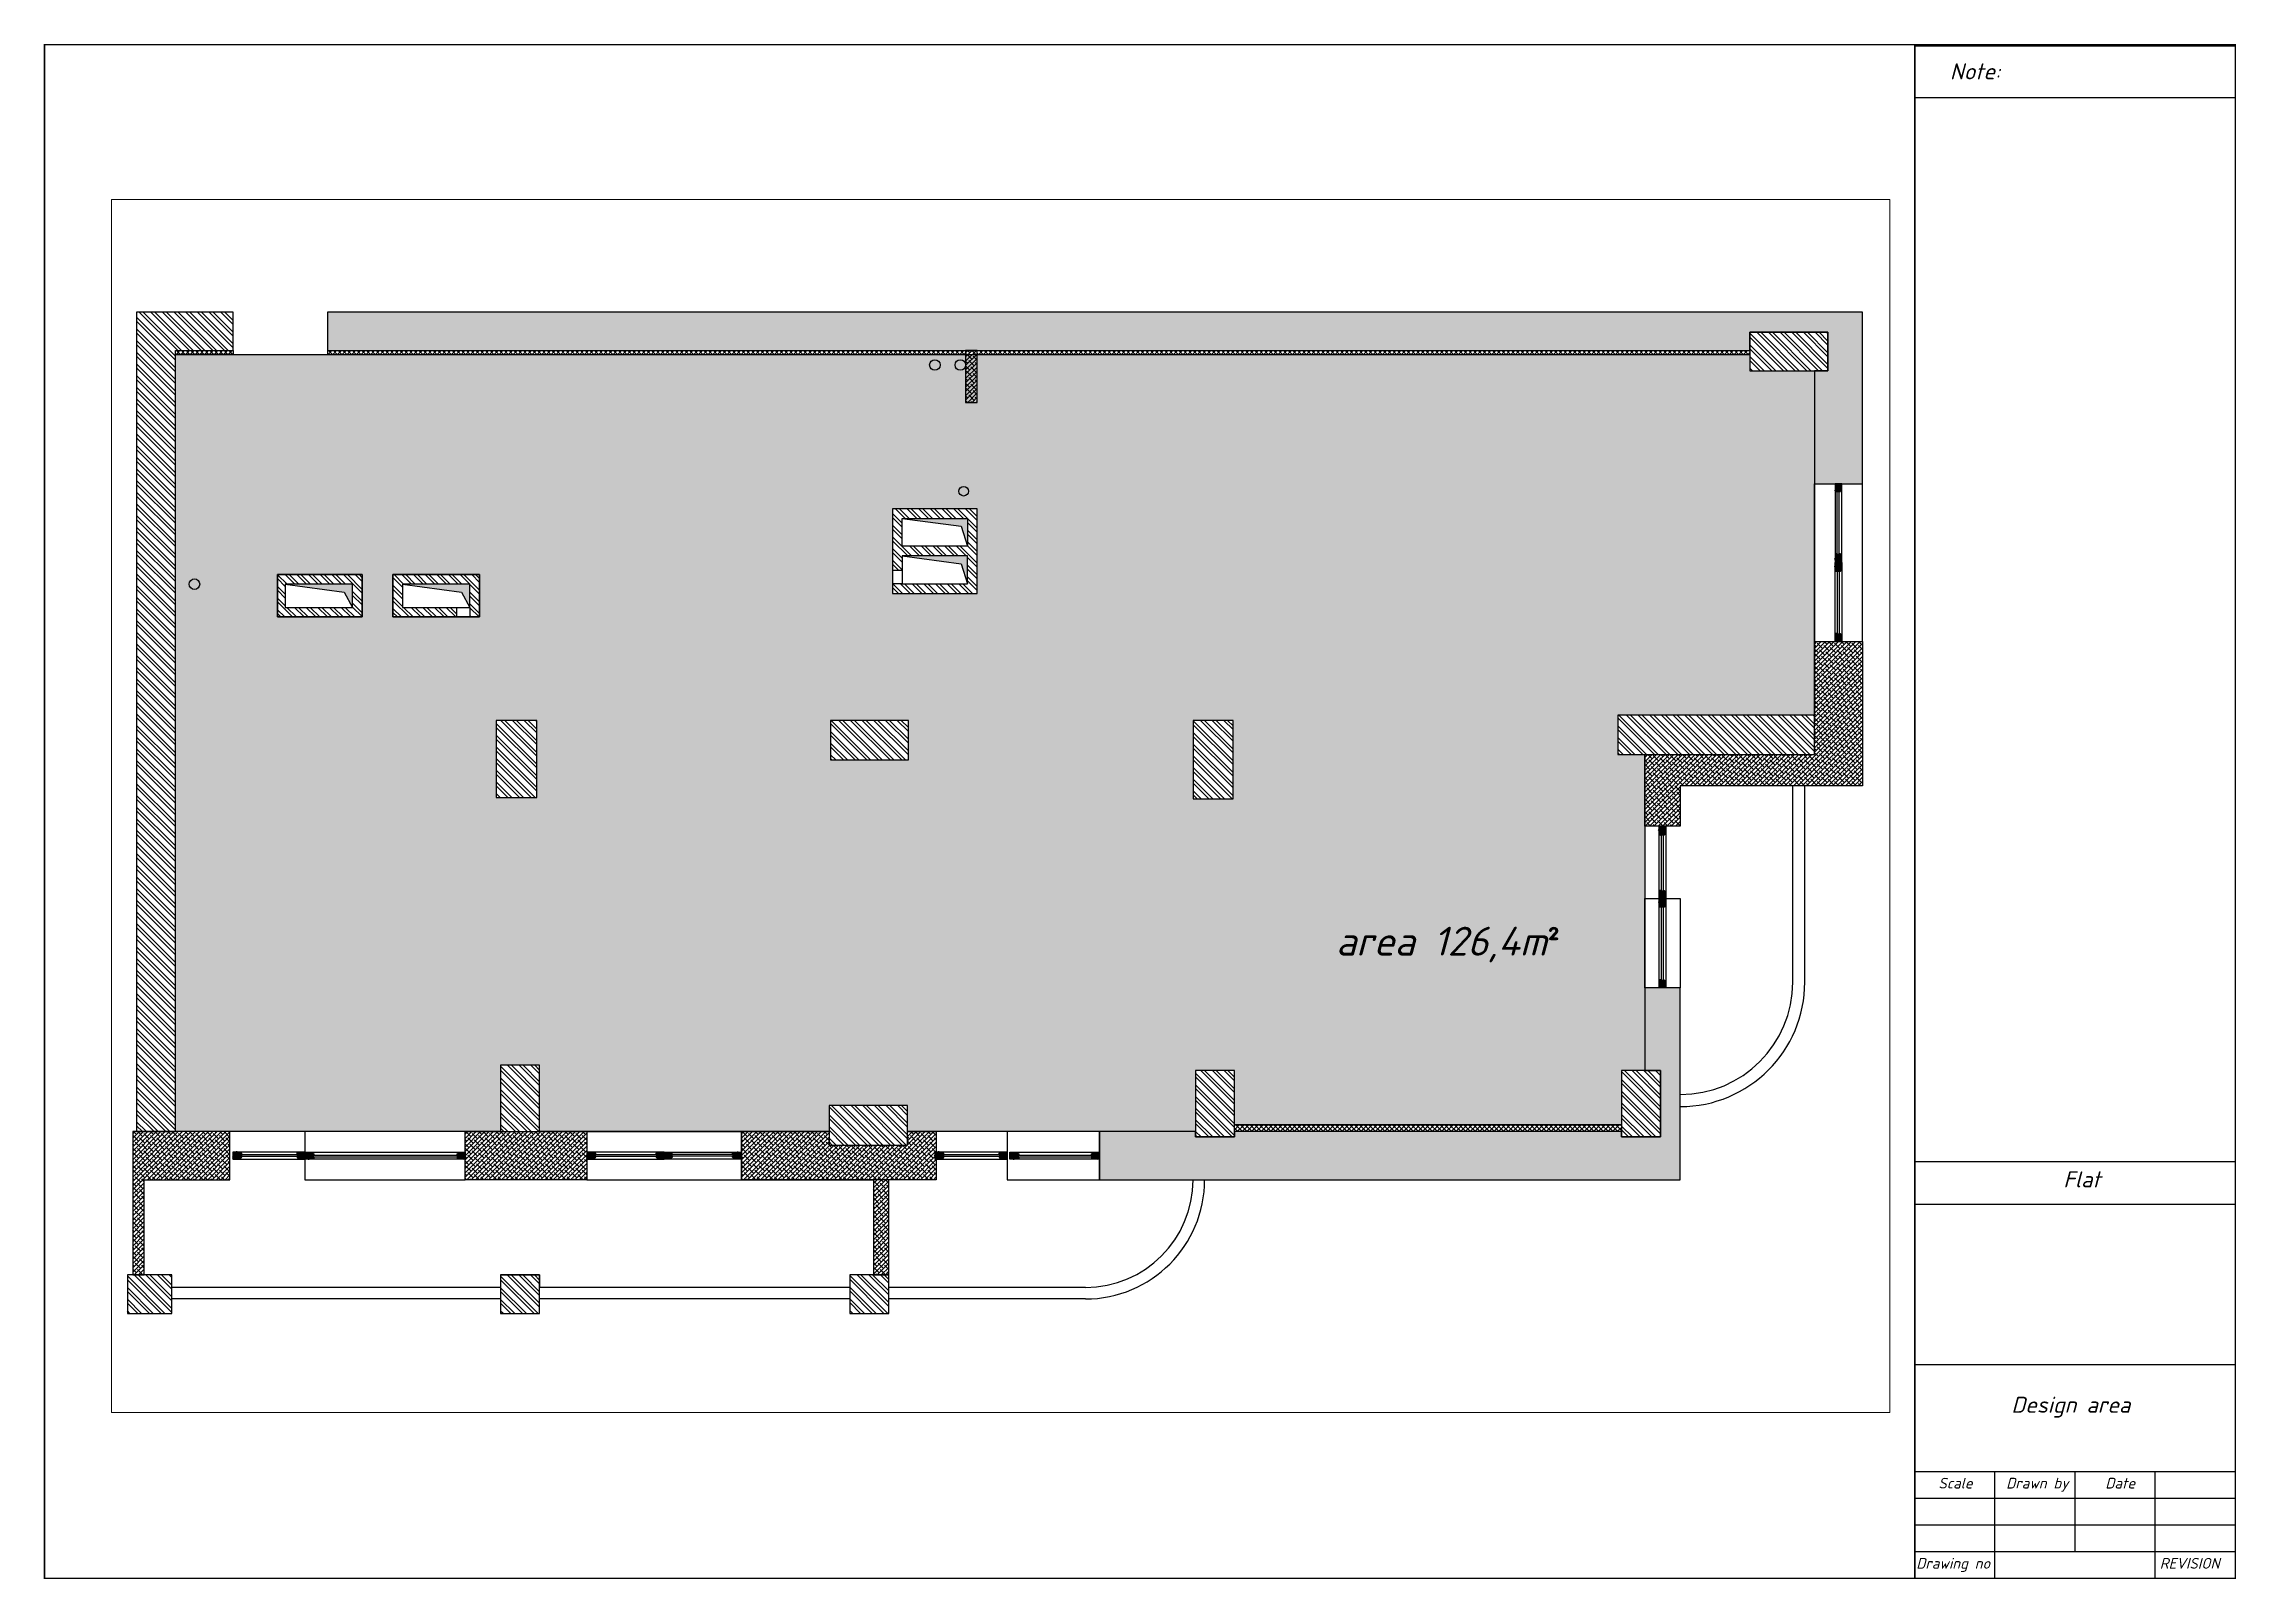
# Paper-space layout 'area' of a CAD drawing. Header units: metres, sheet in millimetres. Extents: x -20 to 390, y 0 to 288.
# The model-space entities are those that its viewports show. They can reach past a viewport. Long polylines and large blocks are cut down to what shows.
import ezdxf
from ezdxf.enums import TextEntityAlignment as Align

# ---------------------------------------------------------------- set-up
doc = ezdxf.new("R2010")
doc.units = ezdxf.units.M
doc.linetypes.add('ACAD_ISO03W100', pattern=[30, 12, -18])
for name, color, linetype in [('dim', 4, 'Continuous'), ('dwgmodels.com', 7, 'Continuous'), ('floor', 172, 'Continuous'), ('k', 1, 'Continuous'), ('wall', 5, 'Continuous'), ('windows', 7, 'Continuous')]:
    doc.layers.add(name, color=color, linetype=linetype)
doc.styles.add('ISO', font='isocpeui.ttf')
pattern_1 = [(45, (24967.446, 0), (-22.4506403, 22.4506403), []), (135, (24967.446, 0), (-67.351921, 22.4506403), [79.375, -47.625])]
pattern_2 = [(135, (24967.45, 0), (-60.616729, -60.616729), []), (135, (24967.45, 40.41), (-60.616729, -60.616729), [])]

psp = doc.layouts.new('area')

# ---------------------------------------------------------------- texts
at = {"color": 0, "style": 'ISO'}
for s, height, p in [('Note:', 3, (346.12, 282.39)), ('Flat', 3, (364.89, 75.05)), ('Design area', 3, (370.45, 32.88)), ('Scale', 2, (340.94, 18.2)), ('Drawn by', 2, (358.89, 18.2)), ('Date', 2, (371.37, 18.2)), ('Drawing no', 2, (344.23, 3.2)), ('REVISION', 2, (387.17, 3.2))]:
    psp.add_text(s, height=height, dxfattribs=at).set_placement(p, align=Align.MIDDLE_RIGHT)

msp = doc.modelspace()

# ---------------------------------------------------------------- texts
at = {"layer": 'floor', "insert": (-362719.7, 123753.2), "char_height": 300, "width": 4771.964, "attachment_point": 1, "style": 'ISO'}
msp.add_mtext('area 126,4m{\\fISOCPEUR|b0|i0|c204|p34;²}', dxfattribs=at)

# ---------------------------------------------------------------- blocks, each defined once
blk = doc.blocks.new('Joint-K7335')
at = {"layer": 'windows', "color": 7}
for points in [[(4, 11, -0.206505), (4, 12, -0.277528), (5, 12), (5, 12, 0.626267), (5, 11, 0.131441), (6, 12), (6, 18, 0.509109), (5, 18, -0.294424), (2, 18, 0.173488), (1, 19), (0, 19), (0, 2, 0.415334), (1, 1, 0.048115), (1, 1, 0.113375), (2, 1), (4, 3, 0.235966), (4, 3), (4, 3, 0.247659), (4, 3, 0.287937), (4, 3), (2, 2, -0.576722), (2, 3), (2, 3, -0.235966), (2, 3), (4, 5, 0.235966), (4, 5), (4, 6, 0.247659), (4, 6, 0.287937), (4, 6), (2, 5, -0.576722), (2, 5), (2, 6, -0.384094), (3, 7, -0.021813), (3, 7), (7, 7), (7, 8, 0.333043), (6, 8, -0.293245), (5, 9, 0.008528), (5, 9, 0.265517), (5, 9, 0.023748), (5, 10, -0.356149), (4, 11, -0.356149)], [(3, 11, 0.355005), (5, 9, -0.567624), (5, 9, -0.24708), (4, 9), (2, 9, -0.351704), (1, 10), (1, 13, -0.414214), (2, 13), (2, 13, 0.277073), (2, 13), (4, 17, -0.041112), (4, 17), (4, 18, -0.50666), (5, 18, -0.2771), (5, 17), (5, 13, 0.213422), (5, 13, -0.886227), (4, 13, 0.250571), (3, 11)]]:
    blk.add_lwpolyline(points, format="xyb", dxfattribs=at)
blk.add_lwpolyline([(2, 18, 0.632714), (1, 18), (1, 14, 0.78091), (2, 14), (3, 17, -0.117333), (3, 17, 1.218085), (3, 17, -0.285776), (3, 17, -0.145588)], format="xyb", close=True, dxfattribs=at)
blk = doc.blocks.new('rqeq')
h = blk.add_hatch()
h.set_pattern_fill('ANSI31', color=4, angle=-90, style=0)
h.set_pattern_definition([(315, (-7117.473, 123832.3033), (2.24506403, 2.24506403), [])])
edge = h.paths.add_edge_path()
edge.add_line((7, 778), (7, 772))
edge.add_line((7, 772), (17, 772))
edge.add_line((17, 772), (19, 775))
edge.add_arc((20, 774), 1.5, 90, 149.8863, ccw=False)
edge.add_line((20, 775), (23, 775))
edge.add_line((23, 775), (24, 775))
edge.add_line((24, 775), (24, 734))
edge.add_line((24, 734), (22, 734))
edge.add_arc((16, 734), 6, -90, 0, ccw=False)
edge.add_line((16, 728), (16, 727))
edge.add_line((16, 727), (12, 727))
edge.add_line((12, 727), (12, 742))
edge.add_line((12, 742), (5, 742))
edge.add_line((5, 742), (5, 747))
edge.add_line((5, 747), (-3, 747))
edge.add_line((-3, 747), (-3, 742))
edge.add_line((-3, 742), (-27, 742))
edge.add_line((-27, 742), (-27, 779))
edge.add_line((-27, 779), (-27, 779))
edge.add_line((-27, 779), (-7, 779))
edge.add_line((-7, 779), (-7, 778))
edge.add_line((-7, 778), (-7, 772))
edge.add_line((-7, 772), (0, 772))
edge.add_line((0, 772), (4, 778))
edge.add_line((4, 778), (7, 778))
edge.add_line((7, 778), (7, 778))
edge = h.paths.add_edge_path()
edge.add_line((-17, 741), (-17, 736))
edge.add_line((-17, 736), (-15, 736))
edge.add_line((-15, 736), (-15, 727))
edge.add_line((-15, 727), (-26, 727))
edge.add_arc((-30, 727), 3.87, 358.7048, 431.2792)
edge.add_arc((-27, 734), 3.87, 178.7048, 251.2792, ccw=False)
edge.add_line((-31, 734), (-33, 734))
edge.add_line((-33, 734), (-33, 744))
edge.add_line((-33, 744), (-27, 745))
edge.add_line((-27, 745), (-27, 742))
edge.add_line((-27, 742), (-17, 741))
edge = h.paths.add_edge_path()
edge.add_line((-8, 780), (-27, 780))
edge.add_arc((-34, 780), 6.75, 0, 90)
edge.add_line((-34, 787), (-35, 787))
edge.add_line((-35, 787), (-35, 820))
edge.add_line((-35, 820), (36, 820))
edge.add_line((36, 820), (36, 777))
edge.add_line((36, 777), (34, 777))
edge.add_arc((28, 777), 6, -90, 0, ccw=False)
edge.add_line((28, 771), (28, 769))
edge.add_line((28, 769), (25, 769))
edge.add_line((25, 769), (25, 777))
edge.add_line((25, 777), (16, 777))
edge.add_line((16, 777), (14, 774))
edge.add_line((14, 774), (12, 774))
edge.add_line((12, 774), (11, 774))
edge.add_line((11, 774), (11, 787))
edge.add_line((11, 787), (8, 787))
edge.add_line((8, 787), (8, 782))
edge.add_line((8, 782), (6, 782))
edge.add_line((6, 782), (6, 780))
edge.add_line((6, 780), (4, 780))
edge.add_line((4, 780), (0, 774))
edge.add_line((0, 774), (-2, 774))
edge.add_line((-2, 774), (-3, 774))
edge.add_line((-3, 774), (-3, 787))
edge.add_line((-3, 787), (-6, 787))
edge.add_line((-6, 787), (-6, 782))
edge.add_line((-6, 782), (-8, 782))
at = {"ltscale": 10}
h = blk.add_hatch(dxfattribs=at)
h.set_pattern_fill('ANGLE', color=4, scale=0.1125, angle=-135, style=0)
h.set_pattern_definition([(225, (-601.4502, 2743.0264), (0.55565335, -0.55565335), [0.5715, -0.2143125]), (315, (-601.4502, 2743.0264), (0.55565335, 0.55565335), [0.5715, -0.2143125])])
edge = h.paths.add_edge_path()
edge.add_line((-17, 742), (-17, 737))
edge.add_arc((-16, 738), 0.938, 216.8699, 323.1301)
edge.add_line((-15, 737), (-15, 742))
edge.add_arc((-16, 741), 0.926, 35.8841, 144.1159)
h = blk.add_hatch(dxfattribs=at)
h.set_pattern_fill('ANGLE', color=4, scale=0.1125, angle=-135, style=0)
h.set_pattern_definition([(225, (-601.4502, 2738.9014), (0.55565335, -0.55565335), [0.5715, -0.2143125]), (315, (-601.4502, 2738.9014), (0.55565335, 0.55565335), [0.5715, -0.2143125])])
edge = h.paths.add_edge_path()
edge.add_line((-15, 742), (-15, 740))
edge.add_line((-15, 740), (-14, 740))
edge.add_arc((-14, 741), 1.16, 284.793, 435.207)
edge.add_line((-14, 742), (-15, 742))
h = blk.add_hatch(dxfattribs=at)
h.set_pattern_fill('BRASS', color=4, scale=0.225, angle=-135, style=0)
h.set_pattern_definition([(225, (-591.7002, 2738.9014), (1.0102788, -1.0102788), []), (225, (-591.195, 2738.3963), (1.0102788, -1.0102788), [0.714375, -0.3571875])])
h.paths.add_polyline_path([(12, 739), (9, 739), (9, 730), (12, 730)])
h = blk.add_hatch(dxfattribs=at)
h.set_pattern_fill('ANGLE', color=4, scale=0.1125, angle=-135, style=0)
h.set_pattern_definition([(225, (-591.7002, 2738.9014), (0.55565335, -0.55565335), [0.5715, -0.2143125]), (315, (-591.7002, 2738.9014), (0.55565335, 0.55565335), [0.5715, -0.2143125])])
h.paths.add_polyline_path([(12, 730), (9, 730), (9, 727), (12, 727)])
h = blk.add_hatch()
h.set_pattern_fill('ANSI31', color=4, angle=-90, style=0)
h.set_pattern_definition([(315, (-7117.473, 123984.8033), (2.24506403, 2.24506403), [])])
edge = h.paths.add_edge_path()
edge.add_line((12, 67), (12, 82))
edge.add_line((12, 82), (16, 82))
edge.add_line((16, 82), (16, 81))
edge.add_arc((16, 75), 6, 0, 90, ccw=False)
edge.add_line((22, 75), (24, 75))
edge.add_line((24, 75), (24, 45))
edge.add_line((24, 45), (10, 45))
edge.add_line((10, 45), (10, 49))
edge.add_line((10, 49), (-20, 49))
edge.add_line((-20, 49), (-20, 45))
edge.add_line((-20, 45), (-27, 45))
edge.add_line((-27, 45), (-27, 67))
edge.add_line((-27, 67), (-3, 67))
edge.add_line((-3, 67), (-3, 63))
edge.add_line((-3, 63), (5, 63))
edge.add_line((5, 63), (5, 67))
edge.add_line((5, 67), (12, 67))
h.paths.add_polyline_path([(25, 52), (36, 52), (36, 0), (-36, 0), (-36, 52), (-28, 52), (-28, 44), (-19, 44), (-19, 49), (9, 49), (9, 44), (25, 44)])
edge = h.paths.add_edge_path()
edge.add_line((-17, 68), (-17, 73))
edge.add_line((-17, 73), (-15, 73))
edge.add_line((-15, 73), (-15, 82))
edge.add_line((-15, 82), (-26, 82))
edge.add_arc((-30, 82), 3.87, -71.2792, 1.2952, ccw=False)
edge.add_arc((-27, 75), 3.87, 108.7208, 181.2952)
edge.add_line((-31, 75), (-33, 75))
edge.add_line((-33, 75), (-33, 65))
edge.add_line((-33, 65), (-27, 64))
edge.add_line((-27, 64), (-27, 68))
edge.add_line((-27, 68), (-17, 68))
h = blk.add_hatch(dxfattribs=at)
h.set_pattern_fill('ANGLE', color=4, scale=0.1125, angle=-135, style=0)
h.set_pattern_definition([(135, (-601.4502, -1933.9014), (0.55565335, 0.55565335), [0.5715, -0.2143125]), (45, (-601.4502, -1933.9014), (0.55565335, -0.55565335), [0.5715, -0.2143125])])
edge = h.paths.add_edge_path()
edge.add_line((-17, 68), (-17, 72))
edge.add_arc((-16, 71), 0.938, 36.8699, 143.1301, ccw=False)
edge.add_line((-15, 72), (-15, 68))
edge.add_arc((-16, 68), 0.926, 215.8841, 324.1159, ccw=False)
h = blk.add_hatch(dxfattribs=at)
h.set_pattern_fill('ANGLE', color=4, scale=0.1125, angle=-135, style=0)
h.set_pattern_definition([(135, (-601.4502, -1929.7764), (0.55565335, 0.55565335), [0.5715, -0.2143125]), (45, (-601.4502, -1929.7764), (0.55565335, -0.55565335), [0.5715, -0.2143125])])
edge = h.paths.add_edge_path()
edge.add_line((-15, 67), (-15, 69))
edge.add_line((-15, 69), (-14, 69))
edge.add_arc((-14, 68), 1.16, -75.207, 75.207, ccw=False)
edge.add_line((-14, 67), (-15, 67))
h = blk.add_hatch(dxfattribs=at)
h.set_pattern_fill('ANGLE', color=4, scale=0.1125, angle=-135, style=0)
h.set_pattern_definition([(135, (-591.7002, -1929.7764), (0.55565335, 0.55565335), [0.5715, -0.2143125]), (45, (-591.7002, -1929.7764), (0.55565335, -0.55565335), [0.5715, -0.2143125])])
h.paths.add_polyline_path([(12, 80), (9, 80), (9, 82), (12, 82)])
h = blk.add_hatch(dxfattribs=at)
h.set_pattern_fill('BRASS', color=4, scale=0.225, angle=-135, style=0)
h.set_pattern_definition([(135, (-591.7002, -1929.7764), (1.0102788, 1.0102788), []), (135, (-591.195, -1929.2713), (1.0102788, 1.0102788), [0.714375, -0.3571875])])
h.paths.add_polyline_path([(12, 70), (9, 70), (9, 80), (12, 80)])
at = {"color": 8}
for p, q in [((-36, 52), (-36, 773)), ((36, 777), (36, 52))]:
    blk.add_line(p, q, dxfattribs=at)
at = {"color": 4, "ltscale": 10}
for p, q in [((-22, 775), (-29, 775)), ((-21, 784), (-28, 784)), ((-15, 740), (9, 740)), ((10, 742), (-13, 740)), ((10, 740), (-13, 742)), ((10, 69), (-13, 67)), ((10, 67), (-13, 69))]:
    blk.add_line(p, q, dxfattribs=at)
at = {"color": 7}
for p, q in [((-12, 740), (-12, 69)), ((6, 740), (6, 69))]:
    blk.add_line(p, q, dxfattribs=at)
for p, q in [((-8, 782), (-8, 780)), ((-27, 52), (-36, 52)), ((-15, 69), (9, 69)), ((10, 45), (10, 49))]:
    blk.add_line(p, q)
for points in [[(-8, 780), (-27, 780, 0.414214), (-34, 787), (-35, 787), (-35, 820), (36, 820), (36, 777), (34, 777, -0.414214), (28, 771), (28, 769), (25, 769), (25, 777), (16, 777), (14, 774), (12, 774), (11, 774), (11, 787), (8, 787), (8, 782), (6, 782), (6, 780), (4, 780), (0, 774), (-2, 774), (-3, 774), (-3, 787), (-6, 787), (-6, 782), (-8, 782)], [(12, 67), (12, 82), (16, 82), (16, 81, -0.414214), (22, 75), (24, 75), (24, 45), (10, 45), (10, 49), (-20, 49), (-20, 45), (-27, 45), (-27, 67), (-3, 67), (-3, 63), (5, 63), (5, 67), (12, 67)]]:
    blk.add_lwpolyline(points, format="xyb", dxfattribs=at)
for points in [[(-17, 741), (-17, 736), (-15, 736), (-15, 727), (-26, 727, 0.327693), (-28, 730, -0.327693), (-31, 734), (-33, 734), (-33, 744), (-27, 745), (-27, 742), (-17, 741)], [(7, 778), (7, 772), (17, 772), (19, 775, -0.267417), (20, 775), (23, 775), (24, 775), (24, 734), (22, 734, -0.414214), (16, 728), (16, 727), (12, 727), (12, 742), (5, 742), (5, 747), (-3, 747), (-3, 742), (-27, 742), (-27, 779), (-27, 779), (-7, 779), (-7, 778), (-7, 772), (0, 772), (4, 778), (7, 778)], [(-17, 68), (-17, 73), (-15, 73), (-15, 82), (-26, 82, -0.327693), (-29, 79, 0.327693), (-31, 75), (-33, 75), (-33, 65), (-27, 64), (-27, 68), (-17, 68)]]:
    blk.add_lwpolyline(points, format="xyb", close=True, dxfattribs=at)
at = {"color": 4, "ltscale": 10}
for points in [[(-22, 779), (-22, 775), (-8, 774), (-8, 778)], [(-21, 780), (-21, 784), (-8, 784), (-8, 780)], [(-13, 742), (-13, 740), (10, 740), (10, 742)], [(12, 739), (9, 739), (9, 730), (12, 730)], [(12, 730), (9, 730), (9, 727), (12, 727)], [(-13, 67), (-13, 69), (10, 69), (10, 67)], [(12, 80), (9, 80), (9, 82), (12, 82)], [(12, 70), (9, 70), (9, 80), (12, 80)]]:
    blk.add_lwpolyline(points, close=True, dxfattribs=at)
for points in [[(-17, 742), (-17, 737, 0.5), (-15, 737), (-15, 742, 0.5108)], [(-15, 742), (-15, 740), (-14, 740, 0.770201), (-14, 742)], [(-17, 68), (-17, 72, -0.5), (-15, 72), (-15, 68, -0.5108)], [(-15, 67), (-15, 69), (-14, 69, -0.770201), (-14, 67)]]:
    blk.add_lwpolyline(points, format="xyb", close=True, dxfattribs=at)
at = {"color": 7}
for points in [[(-9, 731), (3, 731), (3, 735), (2, 735), (1, 740), (-6, 740), (-8, 735), (-9, 735)], [(-9, 731), (3, 731), (3, 734), (2, 734), (0, 739), (-6, 739), (-8, 734), (-9, 734)], [(-9, 79), (3, 79), (3, 76), (2, 76), (0, 70), (-6, 70), (-8, 76), (-9, 76)], [(-9, 79), (3, 79), (3, 75), (2, 75), (1, 69), (-6, 69), (-8, 75), (-9, 75)]]:
    blk.add_lwpolyline(points, close=True, dxfattribs=at)
blk.add_lwpolyline([(25, 52), (36, 52), (36, 0), (-36, 0), (-36, 52), (-28, 52), (-28, 44), (-19, 44), (-19, 49), (9, 49), (9, 44), (25, 44), (25, 52)], dxfattribs=at)
for radius in [6.56, 5.25]:
    blk.add_circle((-34, 780), radius, dxfattribs=at)
at = {"layer": 'wall', "color": 4, "ltscale": 10, "xscale": 0.75, "yscale": 0.75, "zscale": 0.75, "rotation": 180}
for p in [(-3, 787), (11, 787)]:
    blk.add_blockref('Joint-K7335', p, dxfattribs=at)
blk = doc.blocks.new('sefwrf422')
h = blk.add_hatch()
h.set_pattern_fill('ANSI31', color=4, angle=-90, style=0)
h.set_pattern_definition([(315, (-7117.473, 123942.3033), (2.24506403, 2.24506403), [])])
edge = h.paths.add_edge_path()
edge.add_line((7, 888), (7, 882))
edge.add_line((7, 882), (17, 882))
edge.add_line((17, 882), (19, 885))
edge.add_arc((20, 884), 1.5, 90, 149.8863, ccw=False)
edge.add_line((20, 885), (23, 885))
edge.add_line((23, 885), (24, 885))
edge.add_line((24, 885), (24, 844))
edge.add_line((24, 844), (22, 844))
edge.add_arc((16, 844), 6, -90, 0, ccw=False)
edge.add_line((16, 838), (16, 837))
edge.add_line((16, 837), (12, 837))
edge.add_line((12, 837), (12, 852))
edge.add_line((12, 852), (5, 852))
edge.add_line((5, 852), (5, 857))
edge.add_line((5, 857), (-3, 857))
edge.add_line((-3, 857), (-3, 852))
edge.add_line((-3, 852), (-27, 852))
edge.add_line((-27, 852), (-27, 889))
edge.add_line((-27, 889), (-27, 889))
edge.add_line((-27, 889), (-7, 889))
edge.add_line((-7, 889), (-7, 888))
edge.add_line((-7, 888), (-7, 882))
edge.add_line((-7, 882), (0, 882))
edge.add_line((0, 882), (4, 888))
edge.add_line((4, 888), (7, 888))
edge.add_line((7, 888), (7, 888))
edge = h.paths.add_edge_path()
edge.add_line((-17, 851), (-17, 846))
edge.add_line((-17, 846), (-15, 846))
edge.add_line((-15, 846), (-15, 837))
edge.add_line((-15, 837), (-26, 837))
edge.add_arc((-30, 837), 3.87, 358.7048, 431.2792)
edge.add_arc((-27, 844), 3.87, 178.7048, 251.2792, ccw=False)
edge.add_line((-31, 844), (-33, 844))
edge.add_line((-33, 844), (-33, 854))
edge.add_line((-33, 854), (-27, 855))
edge.add_line((-27, 855), (-27, 852))
edge.add_line((-27, 852), (-17, 851))
edge = h.paths.add_edge_path()
edge.add_line((-8, 890), (-27, 890))
edge.add_arc((-34, 890), 6.75, 0, 90)
edge.add_line((-34, 897), (-35, 897))
edge.add_line((-35, 897), (-35, 930))
edge.add_line((-35, 930), (36, 930))
edge.add_line((36, 930), (36, 886))
edge.add_line((36, 886), (34, 886))
edge.add_arc((28, 886), 6, -90, 0, ccw=False)
edge.add_line((28, 880), (28, 879))
edge.add_line((28, 879), (25, 879))
edge.add_line((25, 879), (25, 887))
edge.add_line((25, 887), (16, 887))
edge.add_line((16, 887), (14, 883))
edge.add_line((14, 883), (12, 883))
edge.add_line((12, 883), (11, 884))
edge.add_line((11, 884), (11, 897))
edge.add_line((11, 897), (8, 897))
edge.add_line((8, 897), (8, 892))
edge.add_line((8, 892), (6, 892))
edge.add_line((6, 892), (6, 890))
edge.add_line((6, 890), (4, 890))
edge.add_line((4, 890), (0, 883))
edge.add_line((0, 883), (-2, 883))
edge.add_line((-2, 883), (-3, 884))
edge.add_line((-3, 884), (-3, 897))
edge.add_line((-3, 897), (-6, 897))
edge.add_line((-6, 897), (-6, 892))
edge.add_line((-6, 892), (-8, 892))
at = {"ltscale": 10}
h = blk.add_hatch(dxfattribs=at)
h.set_pattern_fill('ANGLE', color=4, scale=0.1125, angle=-135, style=0)
h.set_pattern_definition([(225, (-601.4502, 2853.0264), (0.55565335, -0.55565335), [0.5715, -0.2143125]), (315, (-601.4502, 2853.0264), (0.55565335, 0.55565335), [0.5715, -0.2143125])])
edge = h.paths.add_edge_path()
edge.add_line((-17, 852), (-17, 847))
edge.add_arc((-16, 848), 0.938, 216.8699, 323.1301)
edge.add_line((-15, 847), (-15, 852))
edge.add_arc((-16, 851), 0.926, 35.8841, 144.1159)
h = blk.add_hatch(dxfattribs=at)
h.set_pattern_fill('ANGLE', color=4, scale=0.1125, angle=-135, style=0)
h.set_pattern_definition([(225, (-601.4502, 2848.9014), (0.55565335, -0.55565335), [0.5715, -0.2143125]), (315, (-601.4502, 2848.9014), (0.55565335, 0.55565335), [0.5715, -0.2143125])])
edge = h.paths.add_edge_path()
edge.add_line((-15, 852), (-15, 850))
edge.add_line((-15, 850), (-14, 850))
edge.add_arc((-14, 851), 1.16, 284.793, 435.207)
edge.add_line((-14, 852), (-15, 852))
h = blk.add_hatch(dxfattribs=at)
h.set_pattern_fill('BRASS', color=4, scale=0.225, angle=-135, style=0)
h.set_pattern_definition([(225, (-591.7002, 2848.9014), (1.0102788, -1.0102788), []), (225, (-591.195, 2848.3963), (1.0102788, -1.0102788), [0.714375, -0.3571875])])
h.paths.add_polyline_path([(12, 849), (9, 849), (9, 840), (12, 840)])
h = blk.add_hatch(dxfattribs=at)
h.set_pattern_fill('ANGLE', color=4, scale=0.1125, angle=-135, style=0)
h.set_pattern_definition([(225, (-591.7002, 2848.9014), (0.55565335, -0.55565335), [0.5715, -0.2143125]), (315, (-591.7002, 2848.9014), (0.55565335, 0.55565335), [0.5715, -0.2143125])])
h.paths.add_polyline_path([(12, 840), (9, 840), (9, 837), (12, 837)])
h = blk.add_hatch()
h.set_pattern_fill('ANSI31', color=4, angle=-90, style=0)
h.set_pattern_definition([(315, (-7117.473, 123984.8033), (2.24506403, 2.24506403), [])])
edge = h.paths.add_edge_path()
edge.add_line((12, 67), (12, 82))
edge.add_line((12, 82), (16, 82))
edge.add_line((16, 82), (16, 81))
edge.add_arc((16, 75), 6, 0, 90, ccw=False)
edge.add_line((22, 75), (24, 75))
edge.add_line((24, 75), (24, 45))
edge.add_line((24, 45), (10, 45))
edge.add_line((10, 45), (10, 49))
edge.add_line((10, 49), (-20, 49))
edge.add_line((-20, 49), (-20, 45))
edge.add_line((-20, 45), (-27, 45))
edge.add_line((-27, 45), (-27, 67))
edge.add_line((-27, 67), (-3, 67))
edge.add_line((-3, 67), (-3, 63))
edge.add_line((-3, 63), (5, 63))
edge.add_line((5, 63), (5, 67))
edge.add_line((5, 67), (12, 67))
h.paths.add_polyline_path([(25, 52), (36, 52), (36, 0), (-36, 0), (-36, 52), (-28, 52), (-28, 44), (-19, 44), (-19, 49), (9, 49), (9, 44), (25, 44)])
edge = h.paths.add_edge_path()
edge.add_line((-17, 68), (-17, 73))
edge.add_line((-17, 73), (-15, 73))
edge.add_line((-15, 73), (-15, 82))
edge.add_line((-15, 82), (-26, 82))
edge.add_arc((-30, 82), 3.87, -71.2792, 1.2952, ccw=False)
edge.add_arc((-27, 75), 3.87, 108.7208, 181.2952)
edge.add_line((-31, 75), (-33, 75))
edge.add_line((-33, 75), (-33, 65))
edge.add_line((-33, 65), (-27, 64))
edge.add_line((-27, 64), (-27, 68))
edge.add_line((-27, 68), (-17, 68))
h = blk.add_hatch(dxfattribs=at)
h.set_pattern_fill('ANGLE', color=4, scale=0.1125, angle=-135, style=0)
h.set_pattern_definition([(135, (-601.4502, -1933.9014), (0.55565335, 0.55565335), [0.5715, -0.2143125]), (45, (-601.4502, -1933.9014), (0.55565335, -0.55565335), [0.5715, -0.2143125])])
edge = h.paths.add_edge_path()
edge.add_line((-17, 68), (-17, 72))
edge.add_arc((-16, 71), 0.938, 36.8699, 143.1301, ccw=False)
edge.add_line((-15, 72), (-15, 68))
edge.add_arc((-16, 68), 0.926, 215.8841, 324.1159, ccw=False)
h = blk.add_hatch(dxfattribs=at)
h.set_pattern_fill('ANGLE', color=4, scale=0.1125, angle=-135, style=0)
h.set_pattern_definition([(135, (-601.4502, -1929.7764), (0.55565335, 0.55565335), [0.5715, -0.2143125]), (45, (-601.4502, -1929.7764), (0.55565335, -0.55565335), [0.5715, -0.2143125])])
edge = h.paths.add_edge_path()
edge.add_line((-15, 67), (-15, 69))
edge.add_line((-15, 69), (-14, 69))
edge.add_arc((-14, 68), 1.16, -75.207, 75.207, ccw=False)
edge.add_line((-14, 67), (-15, 67))
h = blk.add_hatch(dxfattribs=at)
h.set_pattern_fill('ANGLE', color=4, scale=0.1125, angle=-135, style=0)
h.set_pattern_definition([(135, (-591.7002, -1929.7764), (0.55565335, 0.55565335), [0.5715, -0.2143125]), (45, (-591.7002, -1929.7764), (0.55565335, -0.55565335), [0.5715, -0.2143125])])
h.paths.add_polyline_path([(12, 80), (9, 80), (9, 82), (12, 82)])
h = blk.add_hatch(dxfattribs=at)
h.set_pattern_fill('BRASS', color=4, scale=0.225, angle=-135, style=0)
h.set_pattern_definition([(135, (-591.7002, -1929.7764), (1.0102788, 1.0102788), []), (135, (-591.195, -1929.2713), (1.0102788, 1.0102788), [0.714375, -0.3571875])])
h.paths.add_polyline_path([(12, 70), (9, 70), (9, 80), (12, 80)])
at = {"color": 8}
for p, q in [((-36, 52), (-36, 883)), ((36, 886), (36, 52))]:
    blk.add_line(p, q, dxfattribs=at)
at = {"color": 4, "ltscale": 10}
for p, q in [((-22, 885), (-29, 885)), ((-21, 894), (-28, 894)), ((-15, 850), (9, 850)), ((10, 852), (-13, 850)), ((10, 850), (-13, 852)), ((10, 69), (-13, 67)), ((10, 67), (-13, 69))]:
    blk.add_line(p, q, dxfattribs=at)
at = {"color": 7}
for p, q in [((-12, 850), (-12, 69)), ((6, 850), (6, 69))]:
    blk.add_line(p, q, dxfattribs=at)
for p, q in [((-8, 892), (-8, 890)), ((-27, 52), (-36, 52)), ((-15, 69), (9, 69)), ((10, 45), (10, 49))]:
    blk.add_line(p, q)
for points in [[(-8, 890), (-27, 890, 0.414214), (-34, 897), (-35, 897), (-35, 930), (36, 930), (36, 886), (34, 886, -0.414214), (28, 880), (28, 879), (25, 879), (25, 887), (16, 887), (14, 883), (12, 883), (11, 884), (11, 897), (8, 897), (8, 892), (6, 892), (6, 890), (4, 890), (0, 883), (-2, 883), (-3, 884), (-3, 897), (-6, 897), (-6, 892), (-8, 892)], [(12, 67), (12, 82), (16, 82), (16, 81, -0.414214), (22, 75), (24, 75), (24, 45), (10, 45), (10, 49), (-20, 49), (-20, 45), (-27, 45), (-27, 67), (-3, 67), (-3, 63), (5, 63), (5, 67), (12, 67)]]:
    blk.add_lwpolyline(points, format="xyb", dxfattribs=at)
for points in [[(-17, 851), (-17, 846), (-15, 846), (-15, 837), (-26, 837, 0.327693), (-28, 840, -0.327693), (-31, 844), (-33, 844), (-33, 854), (-27, 855), (-27, 852), (-17, 851)], [(7, 888), (7, 882), (17, 882), (19, 885, -0.267417), (20, 885), (23, 885), (24, 885), (24, 844), (22, 844, -0.414214), (16, 838), (16, 837), (12, 837), (12, 852), (5, 852), (5, 857), (-3, 857), (-3, 852), (-27, 852), (-27, 889), (-27, 889), (-7, 889), (-7, 888), (-7, 882), (0, 882), (4, 888), (7, 888)], [(-17, 68), (-17, 73), (-15, 73), (-15, 82), (-26, 82, -0.327693), (-29, 79, 0.327693), (-31, 75), (-33, 75), (-33, 65), (-27, 64), (-27, 68), (-17, 68)]]:
    blk.add_lwpolyline(points, format="xyb", close=True, dxfattribs=at)
at = {"color": 4, "ltscale": 10}
for points in [[(-22, 889), (-22, 885), (-8, 884), (-8, 888)], [(-21, 890), (-21, 894), (-8, 894), (-8, 890)], [(-13, 852), (-13, 850), (10, 850), (10, 852)], [(12, 849), (9, 849), (9, 840), (12, 840)], [(12, 840), (9, 840), (9, 837), (12, 837)], [(-13, 67), (-13, 69), (10, 69), (10, 67)], [(12, 80), (9, 80), (9, 82), (12, 82)], [(12, 70), (9, 70), (9, 80), (12, 80)]]:
    blk.add_lwpolyline(points, close=True, dxfattribs=at)
for points in [[(-17, 852), (-17, 847, 0.5), (-15, 847), (-15, 852, 0.5108)], [(-15, 852), (-15, 850), (-14, 850, 0.770201), (-14, 852)], [(-17, 68), (-17, 72, -0.5), (-15, 72), (-15, 68, -0.5108)], [(-15, 67), (-15, 69), (-14, 69, -0.770201), (-14, 67)]]:
    blk.add_lwpolyline(points, format="xyb", close=True, dxfattribs=at)
at = {"color": 7}
for points in [[(-9, 841), (3, 841), (3, 845), (2, 845), (1, 850), (-6, 850), (-8, 845), (-9, 845)], [(-9, 841), (3, 841), (3, 844), (2, 844), (0, 849), (-6, 849), (-8, 844), (-9, 844)], [(-9, 79), (3, 79), (3, 76), (2, 76), (0, 70), (-6, 70), (-8, 76), (-9, 76)], [(-9, 79), (3, 79), (3, 75), (2, 75), (1, 69), (-6, 69), (-8, 75), (-9, 75)]]:
    blk.add_lwpolyline(points, close=True, dxfattribs=at)
blk.add_lwpolyline([(25, 52), (36, 52), (36, 0), (-36, 0), (-36, 52), (-28, 52), (-28, 44), (-19, 44), (-19, 49), (9, 49), (9, 44), (25, 44), (25, 52)], dxfattribs=at)
for radius in [6.56, 5.25]:
    blk.add_circle((-34, 890), radius, dxfattribs=at)
at = {"layer": 'wall', "color": 4, "ltscale": 10, "xscale": 0.75, "yscale": 0.75, "zscale": 0.75, "rotation": 180}
for p in [(-3, 897), (11, 897)]:
    blk.add_blockref('Joint-K7335', p, dxfattribs=at)
blk = doc.blocks.new('sdas3312')
h = blk.add_hatch()
h.set_pattern_fill('ANSI31', color=4, style=0)
h.set_pattern_definition([(45, (-123012.3033, -7117.7356), (-2.24506403, 2.24506403), [])])
edge = h.paths.add_edge_path()
edge.add_line((42, 7), (48, 7))
edge.add_line((48, 7), (48, 17))
edge.add_line((48, 17), (45, 18))
edge.add_arc((46, 20), 1.5, 180, 239.8863, ccw=False)
edge.add_line((45, 20), (45, 23))
edge.add_line((45, 23), (45, 23))
edge.add_line((45, 23), (86, 23))
edge.add_line((86, 23), (86, 22))
edge.add_arc((86, 16), 6, 0, 90, ccw=False)
edge.add_line((92, 16), (93, 16))
edge.add_line((93, 16), (93, 12))
edge.add_line((93, 12), (78, 12))
edge.add_line((78, 12), (78, 5))
edge.add_line((78, 5), (73, 5))
edge.add_line((73, 5), (73, -3))
edge.add_line((73, -3), (78, -3))
edge.add_line((78, -3), (78, -28))
edge.add_line((78, -28), (41, -28))
edge.add_line((41, -28), (41, -27))
edge.add_line((41, -27), (41, -7))
edge.add_line((41, -7), (42, -7))
edge.add_line((42, -7), (48, -7))
edge.add_line((48, -7), (48, 0))
edge.add_line((48, 0), (42, 4))
edge.add_line((42, 4), (42, 7))
edge.add_line((42, 7), (42, 7))
edge = h.paths.add_edge_path()
edge.add_line((79, -17), (84, -17))
edge.add_line((84, -17), (84, -16))
edge.add_line((84, -16), (93, -16))
edge.add_line((93, -16), (93, -26))
edge.add_arc((93, -30), 3.87, 88.7048, 161.2792)
edge.add_arc((86, -27), 3.87, 268.7048, 341.2792, ccw=False)
edge.add_line((86, -31), (86, -33))
edge.add_line((86, -33), (76, -33))
edge.add_line((76, -33), (75, -28))
edge.add_line((75, -28), (78, -28))
edge.add_line((78, -28), (79, -17))
edge = h.paths.add_edge_path()
edge.add_line((40, -8), (40, -28))
edge.add_arc((40, -34), 6.75, 90, 180)
edge.add_line((33, -34), (33, -35))
edge.add_line((33, -35), (0, -35))
edge.add_line((0, -35), (0, 35))
edge.add_line((0, 35), (44, 35))
edge.add_line((44, 35), (44, 34))
edge.add_arc((44, 28), 6, 0, 90, ccw=False)
edge.add_line((50, 28), (51, 28))
edge.add_line((51, 28), (51, 25))
edge.add_line((51, 25), (43, 25))
edge.add_line((43, 25), (43, 16))
edge.add_line((43, 16), (46, 13))
edge.add_line((46, 13), (46, 11))
edge.add_line((46, 11), (46, 11))
edge.add_line((46, 11), (33, 11))
edge.add_line((33, 11), (33, 8))
edge.add_line((33, 8), (38, 8))
edge.add_line((38, 8), (38, 6))
edge.add_line((38, 6), (40, 6))
edge.add_line((40, 6), (40, 4))
edge.add_line((40, 4), (46, -1))
edge.add_line((46, -1), (46, -2))
edge.add_line((46, -2), (46, -3))
edge.add_line((46, -3), (33, -3))
edge.add_line((33, -3), (33, -6))
edge.add_line((33, -6), (38, -6))
edge.add_line((38, -6), (38, -8))
at = {"ltscale": 10}
h = blk.add_hatch(dxfattribs=at)
h.set_pattern_fill('BRASS', color=4, scale=0.225, angle=-45, style=0)
h.set_pattern_definition([(315, (-1918.9014, -591.9627), (1.0102788, 1.0102788), []), (315, (-1918.3963, -591.4576), (1.0102788, 1.0102788), [0.714375, -0.3571875])])
h.paths.add_polyline_path([(81, 12), (81, 9), (90, 9), (90, 12)])
h = blk.add_hatch(dxfattribs=at)
h.set_pattern_fill('ANGLE', color=4, scale=0.1125, angle=-45, style=0)
h.set_pattern_definition([(315, (-1918.9014, -591.9627), (0.55565335, 0.55565335), [0.5715, -0.2143125]), (45, (-1918.9014, -591.9627), (-0.55565335, 0.55565335), [0.5715, -0.2143125])])
h.paths.add_polyline_path([(90, 12), (90, 9), (93, 9), (93, 12)])
h = blk.add_hatch()
h.set_pattern_fill('ANSI31', color=4, style=0)
h.set_pattern_definition([(45, (-122319.8033, -7117.473), (-2.24506403, 2.24506403), [])])
edge = h.paths.add_edge_path()
edge.add_line((1598, 12), (1582, 12))
edge.add_line((1582, 12), (1582, 16))
edge.add_line((1582, 16), (1584, 16))
edge.add_arc((1590, 16), 6, 90, 180, ccw=False)
edge.add_line((1590, 22), (1590, 24))
edge.add_line((1590, 24), (1620, 24))
edge.add_line((1620, 24), (1620, 10))
edge.add_line((1620, 10), (1616, 10))
edge.add_line((1616, 10), (1616, -20))
edge.add_line((1616, -20), (1620, -20))
edge.add_line((1620, -20), (1620, -27))
edge.add_line((1620, -27), (1598, -27))
edge.add_line((1598, -27), (1598, -3))
edge.add_line((1598, -3), (1602, -3))
edge.add_line((1602, -3), (1602, 5))
edge.add_line((1602, 5), (1598, 5))
edge.add_line((1598, 5), (1598, 12))
h.paths.add_polyline_path([(1612, 25), (1612, 36), (1665, 36), (1665, -36), (1612, -36), (1612, -28), (1621, -28), (1621, -19), (1616, -19), (1616, 9), (1621, 9), (1621, 25)])
edge = h.paths.add_edge_path()
edge.add_line((1597, -17), (1592, -17))
edge.add_line((1592, -17), (1592, -15))
edge.add_line((1592, -15), (1582, -15))
edge.add_line((1582, -15), (1582, -26))
edge.add_arc((1583, -30), 3.87, 18.7208, 91.2952, ccw=False)
edge.add_arc((1590, -27), 3.87, 198.7208, 271.2952)
edge.add_line((1590, -31), (1590, -33))
edge.add_line((1590, -33), (1600, -33))
edge.add_line((1600, -33), (1601, -27))
edge.add_line((1601, -27), (1597, -27))
edge.add_line((1597, -27), (1597, -17))
h = blk.add_hatch(dxfattribs=at)
h.set_pattern_fill('ANGLE', color=4, scale=0.1125, angle=-45, style=0)
h.set_pattern_definition([(225, (3594.7764, -591.7002), (-0.55565335, 0.55565335), [0.5715, -0.2143125]), (135, (3594.7764, -591.7002), (0.55565335, 0.55565335), [0.5715, -0.2143125])])
h.paths.add_polyline_path([(1586, 12), (1586, 9), (1582, 9), (1582, 12)])
h = blk.add_hatch(dxfattribs=at)
h.set_pattern_fill('BRASS', color=4, scale=0.225, angle=-45, style=0)
h.set_pattern_definition([(225, (3594.7764, -591.7002), (-1.0102788, 1.0102788), []), (225, (3594.2713, -591.195), (-1.0102788, 1.0102788), [0.714375, -0.3571875])])
h.paths.add_polyline_path([(1594, 12), (1594, 9), (1586, 9), (1586, 12)])
h = blk.add_hatch(dxfattribs=at)
h.set_pattern_fill('ANGLE', color=4, scale=0.1125, angle=-45, style=0)
h.set_pattern_definition([(315, (-1918.9014, -601.7127), (0.55565335, 0.55565335), [0.5715, -0.2143125]), (45, (-1918.9014, -601.7127), (-0.55565335, 0.55565335), [0.5715, -0.2143125])])
edge = h.paths.add_edge_path()
edge.add_line((78, -16), (80, -16))
edge.add_line((80, -16), (80, -14))
edge.add_arc((79, -14), 1.16, 14.793, 165.207)
edge.add_line((78, -14), (78, -16))
h = blk.add_hatch(dxfattribs=at)
h.set_pattern_fill('ANGLE', color=4, scale=0.1125, angle=-45, style=0)
h.set_pattern_definition([(315, (-1923.0264, -601.7127), (0.55565335, 0.55565335), [0.5715, -0.2143125]), (45, (-1923.0264, -601.7127), (-0.55565335, 0.55565335), [0.5715, -0.2143125])])
edge = h.paths.add_edge_path()
edge.add_line((78, -17), (83, -17))
edge.add_arc((82, -16), 0.938, 306.8699, 413.1301)
edge.add_line((83, -16), (78, -16))
edge.add_arc((79, -16), 0.926, 125.8841, 234.1159)
h = blk.add_hatch(dxfattribs=at)
h.set_pattern_fill('ANGLE', color=4, scale=0.1125, angle=-45, style=0)
h.set_pattern_definition([(225, (3598.9014, -601.4502), (-0.55565335, 0.55565335), [0.5715, -0.2143125]), (135, (3598.9014, -601.4502), (0.55565335, 0.55565335), [0.5715, -0.2143125])])
edge = h.paths.add_edge_path()
edge.add_line((1597, -17), (1593, -17))
edge.add_arc((1594, -16), 0.938, 126.8699, 233.1301, ccw=False)
edge.add_line((1593, -15), (1597, -15))
edge.add_arc((1597, -16), 0.926, -54.1159, 54.1159, ccw=False)
h = blk.add_hatch(dxfattribs=at)
h.set_pattern_fill('ANGLE', color=4, scale=0.1125, angle=-45, style=0)
h.set_pattern_definition([(225, (3594.7764, -601.4502), (-0.55565335, 0.55565335), [0.5715, -0.2143125]), (135, (3594.7764, -601.4502), (0.55565335, 0.55565335), [0.5715, -0.2143125])])
edge = h.paths.add_edge_path()
edge.add_line((1598, -15), (1596, -15))
edge.add_line((1596, -15), (1596, -14))
edge.add_arc((1597, -14), 1.16, 14.793, 165.207, ccw=False)
edge.add_line((1598, -14), (1598, -15))
at = {"color": 8}
for p, q in [((44, 35), (1612, 36)), ((1612, -36), (47, -36))]:
    blk.add_line(p, q, dxfattribs=at)
at = {"color": 4, "ltscale": 10}
for p, q in [((78, 10), (80, -13)), ((80, 10), (78, -13)), ((80, -16), (80, 9)), ((1596, 10), (1598, -13)), ((1598, 10), (1596, -13)), ((36, -22), (36, -29)), ((45, -22), (45, -29))]:
    blk.add_line(p, q, dxfattribs=at)
at = {"color": 7}
for p, q in [((80, 6), (1596, 6)), ((80, -12), (1596, -12))]:
    blk.add_line(p, q, dxfattribs=at)
for p, q in [((1596, -15), (1596, 9)), ((1620, 10), (1616, 10)), ((38, -8), (40, -8)), ((1612, -27), (1612, -36))]:
    blk.add_line(p, q)
for points in [[(40, -8), (40, -28, 0.414214), (33, -34), (33, -35), (0, -35), (0, 35), (44, 35), (44, 34, -0.414214), (50, 28), (51, 28), (51, 25), (43, 25), (43, 16), (46, 13), (46, 11), (46, 11), (33, 11), (33, 8), (38, 8), (38, 6), (40, 6), (40, 4), (46, -1), (46, -2), (46, -3), (33, -3), (33, -6), (38, -6), (38, -8)], [(1598, 12), (1582, 12), (1582, 16), (1584, 16, -0.414214), (1590, 22), (1590, 24), (1620, 24), (1620, 10), (1616, 10), (1616, -20), (1620, -20), (1620, -27), (1598, -27), (1598, -3), (1602, -3), (1602, 5), (1598, 5), (1598, 12)]]:
    blk.add_lwpolyline(points, format="xyb", dxfattribs=at)
for points in [[(42, 7), (48, 7), (48, 17), (45, 18, -0.267417), (45, 20), (45, 23), (45, 23), (86, 23), (86, 22, -0.414214), (92, 16), (93, 16), (93, 12), (78, 12), (78, 5), (73, 5), (73, -3), (78, -3), (78, -28), (41, -28), (41, -27), (41, -7), (42, -7), (48, -7), (48, 0), (42, 4), (42, 7)], [(79, -17), (84, -17), (84, -16), (93, -16), (93, -26, 0.327693), (90, -29, -0.327693), (86, -31), (86, -33), (76, -33), (75, -28), (78, -28), (79, -17)], [(1597, -17), (1592, -17), (1592, -15), (1582, -15), (1582, -26, -0.327693), (1586, -29, 0.327693), (1590, -31), (1590, -33), (1600, -33), (1601, -27), (1597, -27), (1597, -17)]]:
    blk.add_lwpolyline(points, format="xyb", close=True, dxfattribs=at)
at = {"color": 4, "ltscale": 10}
for points in [[(78, -13), (80, -13), (80, 10), (78, 10)], [(81, 12), (81, 9), (90, 9), (90, 12)], [(90, 12), (90, 9), (93, 9), (93, 12)], [(1586, 12), (1586, 9), (1582, 9), (1582, 12)], [(1594, 12), (1594, 9), (1586, 9), (1586, 12)], [(1598, -13), (1596, -13), (1596, 10), (1598, 10)], [(40, -22), (36, -22), (36, -8), (40, -8)], [(41, -22), (45, -22), (46, -8), (42, -8)]]:
    blk.add_lwpolyline(points, close=True, dxfattribs=at)
at = {"color": 7}
for points in [[(89, -9), (89, 3), (85, 3), (85, 2), (80, 0), (80, -7), (85, -8), (85, -9)], [(89, -9), (89, 2), (86, 2), (86, 2), (81, 0), (81, -6), (86, -8), (86, -9)], [(1586, -9), (1586, 3), (1589, 3), (1589, 2), (1595, 0), (1595, -6), (1589, -8), (1589, -9)], [(1586, -9), (1586, 3), (1590, 3), (1590, 2), (1596, 1), (1596, -6), (1590, -8), (1590, -9)]]:
    blk.add_lwpolyline(points, close=True, dxfattribs=at)
blk.add_lwpolyline([(1612, 25), (1612, 36), (1665, 36), (1665, -36), (1612, -36), (1612, -28), (1621, -28), (1621, -19), (1616, -19), (1616, 9), (1621, 9), (1621, 25), (1612, 25)], dxfattribs=at)
at = {"color": 4, "ltscale": 10}
for points in [[(78, -16), (80, -16), (80, -14, 0.770201), (78, -14)], [(78, -17), (83, -17, 0.5), (83, -16), (78, -16, 0.5108)], [(1597, -17), (1593, -17, -0.5), (1593, -15), (1597, -15, -0.5108)], [(1598, -15), (1596, -15), (1596, -14, -0.770201), (1598, -14)]]:
    blk.add_lwpolyline(points, format="xyb", close=True, dxfattribs=at)
at = {"color": 7}
for radius in [6.56, 5.25]:
    blk.add_circle((40, -34), radius, dxfattribs=at)
at = {"layer": 'wall', "color": 4, "ltscale": 10, "xscale": 0.75, "yscale": 0.75, "zscale": 0.75, "rotation": 270}
for p in [(33, 11), (33, -3)]:
    blk.add_blockref('Joint-K7335', p, dxfattribs=at)
blk = doc.blocks.new('fghdgh645')
h = blk.add_hatch()
h.set_pattern_fill('ANSI31', color=4, angle=-90, style=0)
h.set_pattern_definition([(315, (-7117.7356, 123012.3033), (2.24506403, 2.24506403), [])])
edge = h.paths.add_edge_path()
edge.add_line((7, -42), (7, -48))
edge.add_line((7, -48), (17, -48))
edge.add_line((17, -48), (18, -45))
edge.add_arc((20, -46), 1.5, 90, 149.8863, ccw=False)
edge.add_line((20, -45), (23, -45))
edge.add_line((23, -45), (23, -45))
edge.add_line((23, -45), (23, -86))
edge.add_line((23, -86), (22, -86))
edge.add_arc((16, -86), 6, -90, 0, ccw=False)
edge.add_line((16, -92), (16, -93))
edge.add_line((16, -93), (12, -93))
edge.add_line((12, -93), (12, -78))
edge.add_line((12, -78), (5, -78))
edge.add_line((5, -78), (5, -73))
edge.add_line((5, -73), (-3, -73))
edge.add_line((-3, -73), (-3, -78))
edge.add_line((-3, -78), (-28, -78))
edge.add_line((-28, -78), (-28, -41))
edge.add_line((-28, -41), (-27, -41))
edge.add_line((-27, -41), (-7, -41))
edge.add_line((-7, -41), (-7, -42))
edge.add_line((-7, -42), (-7, -48))
edge.add_line((-7, -48), (0, -48))
edge.add_line((0, -48), (4, -42))
edge.add_line((4, -42), (7, -42))
edge.add_line((7, -42), (7, -42))
edge = h.paths.add_edge_path()
edge.add_line((-17, -79), (-17, -84))
edge.add_line((-17, -84), (-16, -84))
edge.add_line((-16, -84), (-16, -93))
edge.add_line((-16, -93), (-26, -93))
edge.add_arc((-30, -93), 3.87, 358.7048, 431.2792)
edge.add_arc((-27, -86), 3.87, 178.7048, 251.2792, ccw=False)
edge.add_line((-31, -86), (-33, -86))
edge.add_line((-33, -86), (-33, -76))
edge.add_line((-33, -76), (-28, -75))
edge.add_line((-28, -75), (-28, -78))
edge.add_line((-28, -78), (-17, -79))
edge = h.paths.add_edge_path()
edge.add_line((-8, -40), (-28, -40))
edge.add_arc((-34, -40), 6.75, 0, 90)
edge.add_line((-34, -33), (-35, -33))
edge.add_line((-35, -33), (-35, 0))
edge.add_line((-35, 0), (35, 0))
edge.add_line((35, 0), (35, -44))
edge.add_line((35, -44), (34, -44))
edge.add_arc((28, -44), 6, -90, 0, ccw=False)
edge.add_line((28, -50), (28, -51))
edge.add_line((28, -51), (25, -51))
edge.add_line((25, -51), (25, -43))
edge.add_line((25, -43), (16, -43))
edge.add_line((16, -43), (13, -46))
edge.add_line((13, -46), (11, -46))
edge.add_line((11, -46), (11, -46))
edge.add_line((11, -46), (11, -33))
edge.add_line((11, -33), (8, -33))
edge.add_line((8, -33), (8, -38))
edge.add_line((8, -38), (6, -38))
edge.add_line((6, -38), (6, -40))
edge.add_line((6, -40), (4, -40))
edge.add_line((4, -40), (-1, -46))
edge.add_line((-1, -46), (-2, -46))
edge.add_line((-2, -46), (-3, -46))
edge.add_line((-3, -46), (-3, -33))
edge.add_line((-3, -33), (-6, -33))
edge.add_line((-6, -33), (-6, -38))
edge.add_line((-6, -38), (-8, -38))
at = {"ltscale": 10}
h = blk.add_hatch(dxfattribs=at)
h.set_pattern_fill('ANGLE', color=4, scale=0.1125, angle=-135, style=0)
h.set_pattern_definition([(225, (-601.7127, 1923.0264), (0.55565335, -0.55565335), [0.5715, -0.2143125]), (315, (-601.7127, 1923.0264), (0.55565335, 0.55565335), [0.5715, -0.2143125])])
edge = h.paths.add_edge_path()
edge.add_line((-17, -78), (-17, -83))
edge.add_arc((-16, -82), 0.938, 216.8699, 323.1301)
edge.add_line((-16, -83), (-16, -78))
edge.add_arc((-16, -79), 0.926, 35.8841, 144.1159)
h = blk.add_hatch(dxfattribs=at)
h.set_pattern_fill('ANGLE', color=4, scale=0.1125, angle=-135, style=0)
h.set_pattern_definition([(225, (-601.7127, 1918.9014), (0.55565335, -0.55565335), [0.5715, -0.2143125]), (315, (-601.7127, 1918.9014), (0.55565335, 0.55565335), [0.5715, -0.2143125])])
edge = h.paths.add_edge_path()
edge.add_line((-16, -78), (-16, -80))
edge.add_line((-16, -80), (-14, -80))
edge.add_arc((-14, -79), 1.16, 284.793, 435.207)
edge.add_line((-14, -78), (-16, -78))
h = blk.add_hatch(dxfattribs=at)
h.set_pattern_fill('BRASS', color=4, scale=0.225, angle=-135, style=0)
h.set_pattern_definition([(225, (-591.9627, 1918.9014), (1.0102788, -1.0102788), []), (225, (-591.4576, 1918.3963), (1.0102788, -1.0102788), [0.714375, -0.3571875])])
h.paths.add_polyline_path([(12, -81), (9, -81), (9, -90), (12, -90)])
h = blk.add_hatch(dxfattribs=at)
h.set_pattern_fill('ANGLE', color=4, scale=0.1125, angle=-135, style=0)
h.set_pattern_definition([(225, (-591.9627, 1918.9014), (0.55565335, -0.55565335), [0.5715, -0.2143125]), (315, (-591.9627, 1918.9014), (0.55565335, 0.55565335), [0.5715, -0.2143125])])
h.paths.add_polyline_path([(12, -90), (9, -90), (9, -93), (12, -93)])
h = blk.add_hatch()
h.set_pattern_fill('ANSI31', color=4, angle=-90, style=0)
h.set_pattern_definition([(315, (-7117.7356, 123234.8033), (2.24506403, 2.24506403), [])])
edge = h.paths.add_edge_path()
edge.add_line((12, -683), (12, -668))
edge.add_line((12, -668), (16, -668))
edge.add_line((16, -668), (16, -669))
edge.add_arc((16, -675), 6, 0, 90, ccw=False)
edge.add_line((22, -675), (23, -675))
edge.add_line((23, -675), (23, -705))
edge.add_line((23, -705), (10, -705))
edge.add_line((10, -705), (10, -701))
edge.add_line((10, -701), (-20, -701))
edge.add_line((-20, -701), (-20, -705))
edge.add_line((-20, -705), (-28, -705))
edge.add_line((-28, -705), (-28, -683))
edge.add_line((-28, -683), (-3, -683))
edge.add_line((-3, -683), (-3, -687))
edge.add_line((-3, -687), (5, -687))
edge.add_line((5, -687), (5, -683))
edge.add_line((5, -683), (12, -683))
h.paths.add_polyline_path([(24, -698), (35, -698), (35, -750), (-36, -750), (-36, -698), (-29, -698), (-29, -706), (-19, -706), (-19, -701), (9, -701), (9, -706), (24, -706)])
edge = h.paths.add_edge_path()
edge.add_line((-17, -682), (-17, -677))
edge.add_line((-17, -677), (-16, -677))
edge.add_line((-16, -677), (-16, -668))
edge.add_line((-16, -668), (-26, -668))
edge.add_arc((-30, -668), 3.87, -71.2792, 1.2952, ccw=False)
edge.add_arc((-28, -675), 3.87, 108.7208, 181.2952)
edge.add_line((-31, -675), (-33, -675))
edge.add_line((-33, -675), (-33, -685))
edge.add_line((-33, -685), (-28, -686))
edge.add_line((-28, -686), (-28, -682))
edge.add_line((-28, -682), (-17, -682))
h = blk.add_hatch(dxfattribs=at)
h.set_pattern_fill('ANGLE', color=4, scale=0.1125, angle=-135, style=0)
h.set_pattern_definition([(135, (-601.7127, -2683.9014), (0.55565335, 0.55565335), [0.5715, -0.2143125]), (45, (-601.7127, -2683.9014), (0.55565335, -0.55565335), [0.5715, -0.2143125])])
edge = h.paths.add_edge_path()
edge.add_line((-17, -682), (-17, -678))
edge.add_arc((-16, -679), 0.938, 36.8699, 143.1301, ccw=False)
edge.add_line((-16, -678), (-16, -682))
edge.add_arc((-16, -682), 0.926, 215.8841, 324.1159, ccw=False)
h = blk.add_hatch(dxfattribs=at)
h.set_pattern_fill('ANGLE', color=4, scale=0.1125, angle=-135, style=0)
h.set_pattern_definition([(135, (-601.7127, -2679.7764), (0.55565335, 0.55565335), [0.5715, -0.2143125]), (45, (-601.7127, -2679.7764), (0.55565335, -0.55565335), [0.5715, -0.2143125])])
edge = h.paths.add_edge_path()
edge.add_line((-16, -683), (-16, -681))
edge.add_line((-16, -681), (-14, -681))
edge.add_arc((-14, -682), 1.16, -75.207, 75.207, ccw=False)
edge.add_line((-14, -683), (-16, -683))
h = blk.add_hatch(dxfattribs=at)
h.set_pattern_fill('ANGLE', color=4, scale=0.1125, angle=-135, style=0)
h.set_pattern_definition([(135, (-591.9627, -2679.7764), (0.55565335, 0.55565335), [0.5715, -0.2143125]), (45, (-591.9627, -2679.7764), (0.55565335, -0.55565335), [0.5715, -0.2143125])])
h.paths.add_polyline_path([(12, -670), (9, -670), (9, -668), (12, -668)])
h = blk.add_hatch(dxfattribs=at)
h.set_pattern_fill('BRASS', color=4, scale=0.225, angle=-135, style=0)
h.set_pattern_definition([(135, (-591.9627, -2679.7764), (1.0102788, 1.0102788), []), (135, (-591.4576, -2679.2713), (1.0102788, 1.0102788), [0.714375, -0.3571875])])
h.paths.add_polyline_path([(12, -680), (9, -680), (9, -670), (12, -670)])
at = {"color": 8}
for p, q in [((-36, -698), (-36, -47)), ((35, -44), (35, -698))]:
    blk.add_line(p, q, dxfattribs=at)
at = {"color": 4, "ltscale": 10}
for p, q in [((-22, -36), (-29, -36)), ((-22, -45), (-29, -45)), ((-16, -80), (9, -80)), ((10, -78), (-13, -80)), ((10, -80), (-13, -78)), ((10, -681), (-13, -683)), ((10, -683), (-13, -681))]:
    blk.add_line(p, q, dxfattribs=at)
at = {"color": 7}
for p, q in [((-12, -80), (-12, -681)), ((6, -80), (6, -681))]:
    blk.add_line(p, q, dxfattribs=at)
for p, q in [((-8, -38), (-8, -40)), ((-16, -681), (9, -681)), ((-28, -698), (-36, -698)), ((10, -705), (10, -701))]:
    blk.add_line(p, q)
for points in [[(-8, -40), (-28, -40, 0.414214), (-34, -33), (-35, -33), (-35, 0), (35, 0), (35, -44), (34, -44, -0.414214), (28, -50), (28, -51), (25, -51), (25, -43), (16, -43), (13, -46), (11, -46), (11, -46), (11, -33), (8, -33), (8, -38), (6, -38), (6, -40), (4, -40), (-1, -46), (-2, -46), (-3, -46), (-3, -33), (-6, -33), (-6, -38), (-8, -38)], [(12, -683), (12, -668), (16, -668), (16, -669, -0.414214), (22, -675), (23, -675), (23, -705), (10, -705), (10, -701), (-20, -701), (-20, -705), (-28, -705), (-28, -683), (-3, -683), (-3, -687), (5, -687), (5, -683), (12, -683)]]:
    blk.add_lwpolyline(points, format="xyb", dxfattribs=at)
for points in [[(-17, -79), (-17, -84), (-16, -84), (-16, -93), (-26, -93, 0.327693), (-29, -90, -0.327693), (-31, -86), (-33, -86), (-33, -76), (-28, -75), (-28, -78), (-17, -79)], [(7, -42), (7, -48), (17, -48), (18, -45, -0.267417), (20, -45), (23, -45), (23, -45), (23, -86), (22, -86, -0.414214), (16, -92), (16, -93), (12, -93), (12, -78), (5, -78), (5, -73), (-3, -73), (-3, -78), (-28, -78), (-28, -41), (-27, -41), (-7, -41), (-7, -42), (-7, -48), (0, -48), (4, -42), (7, -42)], [(-17, -682), (-17, -677), (-16, -677), (-16, -668), (-26, -668, -0.327693), (-29, -671, 0.327693), (-31, -675), (-33, -675), (-33, -685), (-28, -686), (-28, -682), (-17, -682)]]:
    blk.add_lwpolyline(points, format="xyb", close=True, dxfattribs=at)
at = {"color": 4, "ltscale": 10}
for points in [[(-22, -40), (-22, -36), (-8, -36), (-8, -40)], [(-22, -41), (-22, -45), (-8, -46), (-8, -42)], [(-13, -78), (-13, -80), (10, -80), (10, -78)], [(12, -81), (9, -81), (9, -90), (12, -90)], [(12, -90), (9, -90), (9, -93), (12, -93)], [(-13, -683), (-13, -681), (10, -681), (10, -683)], [(12, -670), (9, -670), (9, -668), (12, -668)], [(12, -680), (9, -680), (9, -670), (12, -670)]]:
    blk.add_lwpolyline(points, close=True, dxfattribs=at)
for points in [[(-17, -78), (-17, -83, 0.5), (-16, -83), (-16, -78, 0.5108)], [(-16, -78), (-16, -80), (-14, -80, 0.770201), (-14, -78)], [(-17, -682), (-17, -678, -0.5), (-16, -678), (-16, -682, -0.5108)], [(-16, -683), (-16, -681), (-14, -681, -0.770201), (-14, -683)]]:
    blk.add_lwpolyline(points, format="xyb", close=True, dxfattribs=at)
at = {"color": 7}
for points in [[(-9, -89), (3, -89), (3, -85), (2, -85), (0, -80), (-7, -80), (-8, -85), (-9, -85)], [(-9, -89), (2, -89), (2, -86), (2, -86), (0, -81), (-6, -81), (-8, -86), (-9, -86)], [(-9, -671), (2, -671), (2, -674), (2, -674), (0, -680), (-6, -680), (-8, -674), (-9, -674)], [(-9, -671), (3, -671), (3, -675), (2, -675), (0, -681), (-7, -681), (-8, -675), (-9, -675)]]:
    blk.add_lwpolyline(points, close=True, dxfattribs=at)
blk.add_lwpolyline([(24, -698), (35, -698), (35, -750), (-36, -750), (-36, -698), (-29, -698), (-29, -706), (-19, -706), (-19, -701), (9, -701), (9, -706), (24, -706), (24, -698)], dxfattribs=at)
for radius in [6.56, 5.25]:
    blk.add_circle((-34, -40), radius, dxfattribs=at)
at = {"layer": 'dim', "color": 8, "linetype": 'ACAD_ISO03W100'}
blk.add_line((-35, 0), (-743, 0), dxfattribs=at)
blk.add_arc((-34, -40), 710, 176.2736, 269.879, dxfattribs=at)
at = {"layer": 'wall', "color": 4, "ltscale": 10, "xscale": 0.75, "yscale": 0.75, "zscale": 0.75, "rotation": 180}
for p in [(-3, -33), (11, -33)]:
    blk.add_blockref('Joint-K7335', p, dxfattribs=at)

# ---------------------------------------------------------------- hatches: boundary and pattern name
h = msp.add_hatch()
h.set_pattern_fill('ANSI31', color=4, style=0)
h.set_pattern_definition([(315, (-493522.445, 128491.0597), (-2.24506403, -2.24506403), [])])
edge = h.paths.add_edge_path()
edge.add_line((-370468.1, 121366.3), (-370461.8, 121366.3))
edge.add_line((-370461.8, 121366.3), (-370461.8, 121356.6))
edge.add_line((-370461.8, 121356.6), (-370464.8, 121354.9))
edge.add_arc((-370464, 121353.6), 1.5, 120.11373, 180)
edge.add_line((-370465.5, 121353.6), (-370465.5, 121350.2))
edge.add_line((-370465.5, 121350.2), (-370465.1, 121349.8))
edge.add_line((-370465.1, 121349.8), (-370424.3, 121349.8))
edge.add_line((-370424.3, 121349.8), (-370424.3, 121351.3))
edge.add_arc((-370424.3, 121357.3), 6, 270, 360)
edge.add_line((-370418.3, 121357.3), (-370416.8, 121357.3))
edge.add_line((-370416.8, 121357.3), (-370416.8, 121361.1))
edge.add_line((-370416.8, 121361.1), (-370432.1, 121361.1))
edge.add_line((-370432.1, 121361.1), (-370432.1, 121368.6))
edge.add_line((-370432.1, 121368.6), (-370436.6, 121368.6))
edge.add_line((-370436.6, 121368.6), (-370436.6, 121376.1))
edge.add_line((-370436.6, 121376.1), (-370432.1, 121376.1))
edge.add_line((-370432.1, 121376.1), (-370432.1, 121400.8))
edge.add_line((-370432.1, 121400.8), (-370468.9, 121400.8))
edge.add_line((-370468.9, 121400.8), (-370469.3, 121400.5))
edge.add_line((-370469.3, 121400.5), (-370468.7, 121380.6))
edge.add_line((-370468.7, 121380.6), (-370468.4, 121380.2))
edge.add_line((-370468.4, 121380.2), (-370461.8, 121380.2))
edge.add_line((-370461.8, 121380.2), (-370461.8, 121373.5))
edge.add_line((-370461.8, 121373.5), (-370468.5, 121369.3))
edge.add_line((-370468.5, 121369.3), (-370468.5, 121366.7))
edge.add_line((-370468.5, 121366.7), (-370468.1, 121366.3))
edge = h.paths.add_edge_path()
edge.add_line((-370431.4, 121390.3), (-370426.1, 121390.3))
edge.add_line((-370426.1, 121390.3), (-370426.1, 121388.8))
edge.add_line((-370426.1, 121388.8), (-370416.8, 121388.8))
edge.add_line((-370416.8, 121388.8), (-370416.8, 121399.3))
edge.add_arc((-370416.9, 121403.2), 3.87, 198.72079, 271.29517, ccw=False)
edge.add_arc((-370424.2, 121400.7), 3.87, 18.72079, 91.29517)
edge.add_line((-370424.3, 121404.6), (-370424.3, 121406.1))
edge.add_line((-370424.3, 121406.1), (-370434.6, 121406.1))
edge.add_line((-370434.6, 121406.1), (-370435.5, 121400.8))
edge.add_line((-370435.5, 121400.8), (-370431.8, 121400.8))
edge.add_line((-370431.8, 121400.8), (-370431.4, 121390.3))
edge = h.paths.add_edge_path()
edge.add_line((-370470.4, 121381.6), (-370470.4, 121400.8))
edge.add_arc((-370470.4, 121407.6), 6.75, 180, 270, ccw=False)
edge.add_line((-370477.1, 121407.6), (-370477.1, 121408.6))
edge.add_line((-370477.1, 121408.6), (-370510.1, 121408.6))
edge.add_line((-370510.1, 121408.6), (-370510.1, 121338.1))
edge.add_line((-370510.1, 121338.1), (-370466.6, 121338.1))
edge.add_line((-370466.6, 121338.1), (-370466.6, 121339.6))
edge.add_arc((-370466.6, 121345.6), 6, 270, 360)
edge.add_line((-370460.6, 121345.6), (-370459.1, 121345.6))
edge.add_line((-370459.1, 121345.6), (-370459.1, 121348.7))
edge.add_line((-370459.1, 121348.7), (-370467.4, 121348.7))
edge.add_line((-370467.4, 121348.7), (-370467.4, 121357.7))
edge.add_line((-370467.4, 121357.7), (-370463.6, 121360))
edge.add_line((-370463.6, 121360), (-370463.6, 121361.8))
edge.add_line((-370463.6, 121361.8), (-370464, 121362.2))
edge.add_line((-370464, 121362.2), (-370477.5, 121362.2))
edge.add_line((-370477.5, 121362.2), (-370477.5, 121365.2))
edge.add_line((-370477.5, 121365.2), (-370471.9, 121365.2))
edge.add_line((-370471.9, 121365.2), (-370471.9, 121367.7))
edge.add_line((-370471.9, 121367.7), (-370470.4, 121367.7))
edge.add_line((-370470.4, 121367.7), (-370470.4, 121369.8))
edge.add_line((-370470.4, 121369.8), (-370463.6, 121373.8))
edge.add_line((-370463.6, 121373.8), (-370463.6, 121375.7))
edge.add_line((-370463.6, 121375.7), (-370464, 121376.1))
edge.add_line((-370464, 121376.1), (-370477.5, 121376.1))
edge.add_line((-370477.5, 121376.1), (-370477.5, 121379.1))
edge.add_line((-370477.5, 121379.1), (-370471.9, 121379.1))
edge.add_line((-370471.9, 121379.1), (-370471.9, 121381.6))
at = {"ltscale": 10}
h = msp.add_hatch(dxfattribs=at)
h.set_pattern_fill('ANGLE', color=4, scale=0.1125, angle=-45, style=0)
h.set_pattern_definition([(45, (-372433.1681, 121975.0368), (0.55565335, -0.55565335), [0.5715, -0.2143125]), (315, (-372433.1681, 121975.0368), (-0.55565335, -0.55565335), [0.5715, -0.2143125])])
edge = h.paths.add_edge_path()
edge.add_line((-370431.8, 121390.3), (-370427.3, 121390.3))
edge.add_arc((-370427.8, 121389.6), 0.938, -53.1301, 53.1301, ccw=False)
edge.add_line((-370427.3, 121388.8), (-370431.8, 121388.8))
edge.add_arc((-370431.2, 121389.6), 0.926, 125.88415, 234.11585, ccw=False)
h = msp.add_hatch(dxfattribs=at)
h.set_pattern_fill('ANGLE', color=4, scale=0.1125, angle=-45, style=0)
h.set_pattern_definition([(45, (-372429.0431, 121975.0368), (0.55565335, -0.55565335), [0.5715, -0.2143125]), (315, (-372429.0431, 121975.0368), (-0.55565335, -0.55565335), [0.5715, -0.2143125])])
edge = h.paths.add_edge_path()
edge.add_line((-370432.1, 121388.8), (-370429.9, 121388.8))
edge.add_line((-370429.9, 121388.8), (-370429.9, 121387.3))
edge.add_arc((-370431, 121387.6), 1.16, 194.79302, 345.20698, ccw=False)
edge.add_line((-370432.1, 121387.3), (-370432.1, 121388.8))
h = msp.add_hatch(dxfattribs=at)
h.set_pattern_fill('BRASS', color=4, scale=0.225, angle=-45, style=0)
h.set_pattern_definition([(45, (-372429.0431, 121965.2868), (1.0102788, -1.0102788), []), (45, (-372428.538, 121964.7816), (1.0102788, -1.0102788), [0.714375, -0.3571875])])
h.paths.add_polyline_path([(-370428.8, 121361.1), (-370428.8, 121364.1), (-370419.8, 121364.1), (-370419.8, 121361.1)])
h = msp.add_hatch(dxfattribs=at)
h.set_pattern_fill('ANGLE', color=4, scale=0.1125, angle=-45, style=0)
h.set_pattern_definition([(45, (-372429.0431, 121965.2868), (0.55565335, -0.55565335), [0.5715, -0.2143125]), (315, (-372429.0431, 121965.2868), (-0.55565335, -0.55565335), [0.5715, -0.2143125])])
h.paths.add_polyline_path([(-370419.8, 121361.1), (-370419.8, 121364.1), (-370416.8, 121364.1), (-370416.8, 121361.1)])
h = msp.add_hatch()
h.set_pattern_fill('ANSI31', color=4, style=0)
h.set_pattern_definition([(315, (-493689.945, 128491.0597), (-2.24506403, -2.24506403), [])])
edge = h.paths.add_edge_path()
edge.add_line((-369772.3, 121361.1), (-369787.6, 121361.1))
edge.add_line((-369787.6, 121361.1), (-369787.6, 121357.3))
edge.add_line((-369787.6, 121357.3), (-369786.1, 121357.3))
edge.add_arc((-369780.1, 121357.3), 6, 180, 270)
edge.add_line((-369780.1, 121351.3), (-369780.1, 121349.8))
edge.add_line((-369780.1, 121349.8), (-369750.1, 121349.8))
edge.add_line((-369750.1, 121349.8), (-369750.1, 121363.3))
edge.add_line((-369750.1, 121363.3), (-369753.9, 121363.3))
edge.add_line((-369753.9, 121363.3), (-369753.9, 121393.3))
edge.add_line((-369753.9, 121393.3), (-369750.1, 121393.3))
edge.add_line((-369750.1, 121393.3), (-369750.1, 121400.8))
edge.add_line((-369750.1, 121400.8), (-369772.3, 121400.8))
edge.add_line((-369772.3, 121400.8), (-369772.3, 121376.1))
edge.add_line((-369772.3, 121376.1), (-369767.8, 121376.1))
edge.add_line((-369767.8, 121376.1), (-369767.8, 121368.6))
edge.add_line((-369767.8, 121368.6), (-369772.3, 121368.6))
edge.add_line((-369772.3, 121368.6), (-369772.3, 121361.1))
h.paths.add_polyline_path([(-369757.6, 121348.8), (-369757.6, 121338.1), (-369705.1, 121338.1), (-369705.1, 121409.1), (-369757.6, 121409.1), (-369757.6, 121401.8), (-369749.1, 121401.8), (-369749.1, 121392.3), (-369753.9, 121392.3), (-369753.9, 121364.3), (-369749.1, 121364.3), (-369749.1, 121348.8)])
edge = h.paths.add_edge_path()
edge.add_line((-369773, 121390.6), (-369778.3, 121390.6))
edge.add_line((-369778.3, 121390.6), (-369778.3, 121389.1))
edge.add_line((-369778.3, 121389.1), (-369787.6, 121389.1))
edge.add_line((-369787.6, 121389.1), (-369787.6, 121399.6))
edge.add_arc((-369787.6, 121403.4), 3.87, 268.70483, 341.27921)
edge.add_arc((-369780.2, 121401), 3.87, 88.70483, 161.27921, ccw=False)
edge.add_line((-369780.1, 121404.8), (-369780.1, 121406.1))
edge.add_line((-369780.1, 121406.1), (-369769.8, 121406.1))
edge.add_line((-369769.8, 121406.1), (-369768.9, 121401.1))
edge.add_line((-369768.9, 121401.1), (-369773, 121401.1))
edge.add_line((-369773, 121401.1), (-369773, 121390.6))
h = msp.add_hatch(dxfattribs=at)
h.set_pattern_fill('ANGLE', color=4, scale=0.1125, angle=-45, style=0)
h.set_pattern_definition([(135, (-367775.3652, 121965.2868), (-0.55565335, -0.55565335), [0.5715, -0.2143125]), (225, (-367775.3652, 121965.2868), (0.55565335, -0.55565335), [0.5715, -0.2143125])])
h.paths.add_polyline_path([(-369784.6, 121361.1), (-369784.6, 121364.1), (-369787.6, 121364.1), (-369787.6, 121361.1)])
h = msp.add_hatch(dxfattribs=at)
h.set_pattern_fill('BRASS', color=4, scale=0.225, angle=-45, style=0)
h.set_pattern_definition([(135, (-367775.3652, 121965.2868), (-1.0102788, -1.0102788), []), (135, (-367775.8704, 121964.7816), (-1.0102788, -1.0102788), [0.714375, -0.3571875])])
h.paths.add_polyline_path([(-369775.6, 121361.1), (-369775.6, 121364.1), (-369784.6, 121364.1), (-369784.6, 121361.1)])
h = msp.add_hatch(dxfattribs=at)
h.set_pattern_fill('ANGLE', color=4, scale=0.1125, angle=-45, style=0)
h.set_pattern_definition([(135, (-367771.2402, 121975.0368), (-0.55565335, -0.55565335), [0.5715, -0.2143125]), (225, (-367771.2402, 121975.0368), (0.55565335, -0.55565335), [0.5715, -0.2143125])])
edge = h.paths.add_edge_path()
edge.add_line((-369772.6, 121390.3), (-369777.1, 121390.3))
edge.add_arc((-369776.6, 121389.6), 0.938, 126.8699, 233.1301)
edge.add_line((-369777.1, 121388.8), (-369772.6, 121388.8))
edge.add_arc((-369773.2, 121389.6), 0.926, 305.88415, 414.11585)
h = msp.add_hatch(dxfattribs=at)
h.set_pattern_fill('ANGLE', color=4, scale=0.1125, angle=-45, style=0)
h.set_pattern_definition([(135, (-367775.3652, 121975.0368), (-0.55565335, -0.55565335), [0.5715, -0.2143125]), (225, (-367775.3652, 121975.0368), (0.55565335, -0.55565335), [0.5715, -0.2143125])])
edge = h.paths.add_edge_path()
edge.add_line((-369772.3, 121388.8), (-369774.5, 121388.8))
edge.add_line((-369774.5, 121388.8), (-369774.5, 121387.3))
edge.add_arc((-369773.4, 121387.6), 1.16, 194.79302, 345.20698)
edge.add_line((-369772.3, 121387.3), (-369772.3, 121388.8))
h = msp.add_hatch()
h.set_pattern_fill('ANSI31', color=4, style=0)
h.set_pattern_definition([(225, (-245720.3383, 128491.0597), (2.24506403, -2.24506403), [])])
edge = h.paths.add_edge_path()
edge.add_line((-369638, 121361.1), (-369622.6, 121361.1))
edge.add_line((-369622.6, 121361.1), (-369622.6, 121357.3))
edge.add_line((-369622.6, 121357.3), (-369624.1, 121357.3))
edge.add_arc((-369630.1, 121357.3), 6, -90, 0, ccw=False)
edge.add_line((-369630.1, 121351.3), (-369630.1, 121349.8))
edge.add_line((-369630.1, 121349.8), (-369660.1, 121349.8))
edge.add_line((-369660.1, 121349.8), (-369660.1, 121363.3))
edge.add_line((-369660.1, 121363.3), (-369656.4, 121363.3))
edge.add_line((-369656.4, 121363.3), (-369656.4, 121393.3))
edge.add_line((-369656.4, 121393.3), (-369660.1, 121393.3))
edge.add_line((-369660.1, 121393.3), (-369660.1, 121400.8))
edge.add_line((-369660.1, 121400.8), (-369638, 121400.8))
edge.add_line((-369638, 121400.8), (-369638, 121376.1))
edge.add_line((-369638, 121376.1), (-369642.5, 121376.1))
edge.add_line((-369642.5, 121376.1), (-369642.5, 121368.6))
edge.add_line((-369642.5, 121368.6), (-369638, 121368.6))
edge.add_line((-369638, 121368.6), (-369638, 121361.1))
h.paths.add_polyline_path([(-369652.6, 121348.8), (-369652.6, 121338.1), (-369705.1, 121338.1), (-369705.1, 121409.1), (-369652.6, 121409.1), (-369652.6, 121401.8), (-369661.1, 121401.8), (-369661.1, 121392.3), (-369656.4, 121392.3), (-369656.4, 121364.3), (-369661.1, 121364.3), (-369661.1, 121348.8)])
edge = h.paths.add_edge_path()
edge.add_line((-369637.3, 121390.6), (-369632, 121390.6))
edge.add_line((-369632, 121390.6), (-369632, 121389.1))
edge.add_line((-369632, 121389.1), (-369622.6, 121389.1))
edge.add_line((-369622.6, 121389.1), (-369622.6, 121399.6))
edge.add_arc((-369622.7, 121403.4), 3.87, 198.72079, 271.29517, ccw=False)
edge.add_arc((-369630.1, 121401), 3.87, 18.72079, 91.29517)
edge.add_line((-369630.1, 121404.8), (-369630.1, 121406.1))
edge.add_line((-369630.1, 121406.1), (-369640.5, 121406.1))
edge.add_line((-369640.5, 121406.1), (-369641.4, 121401.1))
edge.add_line((-369641.4, 121401.1), (-369637.3, 121401.1))
edge.add_line((-369637.3, 121401.1), (-369637.3, 121390.6))
h = msp.add_hatch(dxfattribs=at)
h.set_pattern_fill('ANGLE', color=4, scale=0.1125, angle=-45, style=0)
h.set_pattern_definition([(45, (-371639.0431, 121975.0368), (0.55565335, -0.55565335), [0.5715, -0.2143125]), (315, (-371639.0431, 121975.0368), (-0.55565335, -0.55565335), [0.5715, -0.2143125])])
edge = h.paths.add_edge_path()
edge.add_line((-369637.6, 121390.3), (-369633.1, 121390.3))
edge.add_arc((-369633.7, 121389.6), 0.938, -53.1301, 53.1301, ccw=False)
edge.add_line((-369633.1, 121388.8), (-369637.6, 121388.8))
edge.add_arc((-369637.1, 121389.6), 0.926, 125.88415, 234.11585, ccw=False)
h = msp.add_hatch(dxfattribs=at)
h.set_pattern_fill('ANGLE', color=4, scale=0.1125, angle=-45, style=0)
h.set_pattern_definition([(45, (-371634.9181, 121975.0368), (0.55565335, -0.55565335), [0.5715, -0.2143125]), (315, (-371634.9181, 121975.0368), (-0.55565335, -0.55565335), [0.5715, -0.2143125])])
edge = h.paths.add_edge_path()
edge.add_line((-369638, 121388.8), (-369635.8, 121388.8))
edge.add_line((-369635.8, 121388.8), (-369635.8, 121387.3))
edge.add_arc((-369636.9, 121387.6), 1.16, 194.79302, 345.20698, ccw=False)
edge.add_line((-369638, 121387.3), (-369638, 121388.8))
h = msp.add_hatch(dxfattribs=at)
h.set_pattern_fill('BRASS', color=4, scale=0.225, angle=-45, style=0)
h.set_pattern_definition([(45, (-371634.9181, 121965.2868), (1.0102788, -1.0102788), []), (45, (-371634.413, 121964.7816), (1.0102788, -1.0102788), [0.714375, -0.3571875])])
h.paths.add_polyline_path([(-369634.6, 121361.1), (-369634.6, 121364.1), (-369625.6, 121364.1), (-369625.6, 121361.1)])
h = msp.add_hatch(dxfattribs=at)
h.set_pattern_fill('ANGLE', color=4, scale=0.1125, angle=-45, style=0)
h.set_pattern_definition([(45, (-371634.9181, 121965.2868), (0.55565335, -0.55565335), [0.5715, -0.2143125]), (315, (-371634.9181, 121965.2868), (-0.55565335, -0.55565335), [0.5715, -0.2143125])])
h.paths.add_polyline_path([(-369625.6, 121361.1), (-369625.6, 121364.1), (-369622.6, 121364.1), (-369622.6, 121361.1)])
h = msp.add_hatch()
h.set_pattern_fill('ANSI31', color=4, style=0)
h.set_pattern_definition([(225, (-245887.8383, 128491.0597), (2.24506403, -2.24506403), [])])
edge = h.paths.add_edge_path()
edge.add_line((-368942.1, 121366.3), (-368948.5, 121366.3))
edge.add_line((-368948.5, 121366.3), (-368948.5, 121356.6))
edge.add_line((-368948.5, 121356.6), (-368945.5, 121354.9))
edge.add_arc((-368946.3, 121353.6), 1.5, 0, 59.88627, ccw=False)
edge.add_line((-368944.8, 121353.6), (-368944.8, 121350.2))
edge.add_line((-368944.8, 121350.2), (-368945.1, 121349.8))
edge.add_line((-368945.1, 121349.8), (-368986, 121349.8))
edge.add_line((-368986, 121349.8), (-368986, 121351.3))
edge.add_arc((-368986, 121357.3), 6, 180, 270, ccw=False)
edge.add_line((-368992, 121357.3), (-368993.5, 121357.3))
edge.add_line((-368993.5, 121357.3), (-368993.5, 121361.1))
edge.add_line((-368993.5, 121361.1), (-368978.1, 121361.1))
edge.add_line((-368978.1, 121361.1), (-368978.1, 121368.6))
edge.add_line((-368978.1, 121368.6), (-368973.6, 121368.6))
edge.add_line((-368973.6, 121368.6), (-368973.6, 121376.1))
edge.add_line((-368973.6, 121376.1), (-368978.1, 121376.1))
edge.add_line((-368978.1, 121376.1), (-368978.1, 121400.8))
edge.add_line((-368978.1, 121400.8), (-368941.4, 121400.8))
edge.add_line((-368941.4, 121400.8), (-368941, 121400.5))
edge.add_line((-368941, 121400.5), (-368941.5, 121380.6))
edge.add_line((-368941.5, 121380.6), (-368941.9, 121380.2))
edge.add_line((-368941.9, 121380.2), (-368948.5, 121380.2))
edge.add_line((-368948.5, 121380.2), (-368948.5, 121373.5))
edge.add_line((-368948.5, 121373.5), (-368941.8, 121369.3))
edge.add_line((-368941.8, 121369.3), (-368941.8, 121366.7))
edge.add_line((-368941.8, 121366.7), (-368942.1, 121366.3))
edge = h.paths.add_edge_path()
edge.add_line((-368978.9, 121390.3), (-368984.1, 121390.3))
edge.add_line((-368984.1, 121390.3), (-368984.1, 121388.8))
edge.add_line((-368984.1, 121388.8), (-368993.5, 121388.8))
edge.add_line((-368993.5, 121388.8), (-368993.5, 121399.3))
edge.add_arc((-368993.4, 121403.2), 3.87, 268.70483, 341.27921)
edge.add_arc((-368986.1, 121400.7), 3.87, 88.70483, 161.27921, ccw=False)
edge.add_line((-368986, 121404.6), (-368986, 121406.1))
edge.add_line((-368986, 121406.1), (-368975.7, 121406.1))
edge.add_line((-368975.7, 121406.1), (-368974.8, 121400.8))
edge.add_line((-368974.8, 121400.8), (-368978.5, 121400.8))
edge.add_line((-368978.5, 121400.8), (-368978.9, 121390.3))
edge = h.paths.add_edge_path()
edge.add_line((-368939.9, 121381.6), (-368939.9, 121400.8))
edge.add_arc((-368939.9, 121407.6), 6.75, 270, 360)
edge.add_line((-368933.1, 121407.6), (-368933.1, 121408.6))
edge.add_line((-368933.1, 121408.6), (-368900.1, 121408.6))
edge.add_line((-368900.1, 121408.6), (-368900.1, 121338.1))
edge.add_line((-368900.1, 121338.1), (-368943.6, 121338.1))
edge.add_line((-368943.6, 121338.1), (-368943.6, 121339.6))
edge.add_arc((-368943.6, 121345.6), 6, 180, 270, ccw=False)
edge.add_line((-368949.6, 121345.6), (-368951.1, 121345.6))
edge.add_line((-368951.1, 121345.6), (-368951.1, 121348.7))
edge.add_line((-368951.1, 121348.7), (-368942.9, 121348.7))
edge.add_line((-368942.9, 121348.7), (-368942.9, 121357.7))
edge.add_line((-368942.9, 121357.7), (-368946.6, 121360))
edge.add_line((-368946.6, 121360), (-368946.6, 121361.8))
edge.add_line((-368946.6, 121361.8), (-368946.3, 121362.2))
edge.add_line((-368946.3, 121362.2), (-368932.8, 121362.2))
edge.add_line((-368932.8, 121362.2), (-368932.8, 121365.2))
edge.add_line((-368932.8, 121365.2), (-368938.4, 121365.2))
edge.add_line((-368938.4, 121365.2), (-368938.4, 121367.7))
edge.add_line((-368938.4, 121367.7), (-368939.9, 121367.7))
edge.add_line((-368939.9, 121367.7), (-368939.9, 121369.8))
edge.add_line((-368939.9, 121369.8), (-368946.6, 121373.8))
edge.add_line((-368946.6, 121373.8), (-368946.6, 121375.7))
edge.add_line((-368946.6, 121375.7), (-368946.3, 121376.1))
edge.add_line((-368946.3, 121376.1), (-368932.8, 121376.1))
edge.add_line((-368932.8, 121376.1), (-368932.8, 121379.1))
edge.add_line((-368932.8, 121379.1), (-368938.4, 121379.1))
edge.add_line((-368938.4, 121379.1), (-368938.4, 121381.6))
h = msp.add_hatch(dxfattribs=at)
h.set_pattern_fill('ANGLE', color=4, scale=0.1125, angle=-45, style=0)
h.set_pattern_definition([(135, (-366981.2402, 121965.2868), (-0.55565335, -0.55565335), [0.5715, -0.2143125]), (225, (-366981.2402, 121965.2868), (0.55565335, -0.55565335), [0.5715, -0.2143125])])
h.paths.add_polyline_path([(-368990.5, 121361.1), (-368990.5, 121364.1), (-368993.5, 121364.1), (-368993.5, 121361.1)])
h = msp.add_hatch(dxfattribs=at)
h.set_pattern_fill('BRASS', color=4, scale=0.225, angle=-45, style=0)
h.set_pattern_definition([(135, (-366981.2402, 121965.2868), (-1.0102788, -1.0102788), []), (135, (-366981.7454, 121964.7816), (-1.0102788, -1.0102788), [0.714375, -0.3571875])])
h.paths.add_polyline_path([(-368981.5, 121361.1), (-368981.5, 121364.1), (-368990.5, 121364.1), (-368990.5, 121361.1)])
h = msp.add_hatch(dxfattribs=at)
h.set_pattern_fill('ANGLE', color=4, scale=0.1125, angle=-45, style=0)
h.set_pattern_definition([(135, (-366977.1152, 121975.0368), (-0.55565335, -0.55565335), [0.5715, -0.2143125]), (225, (-366977.1152, 121975.0368), (0.55565335, -0.55565335), [0.5715, -0.2143125])])
edge = h.paths.add_edge_path()
edge.add_line((-368978.5, 121390.3), (-368983, 121390.3))
edge.add_arc((-368982.5, 121389.6), 0.938, 126.8699, 233.1301)
edge.add_line((-368983, 121388.8), (-368978.5, 121388.8))
edge.add_arc((-368979.1, 121389.6), 0.926, 305.88415, 414.11585)
h = msp.add_hatch(dxfattribs=at)
h.set_pattern_fill('ANGLE', color=4, scale=0.1125, angle=-45, style=0)
h.set_pattern_definition([(135, (-366981.2402, 121975.0368), (-0.55565335, -0.55565335), [0.5715, -0.2143125]), (225, (-366981.2402, 121975.0368), (0.55565335, -0.55565335), [0.5715, -0.2143125])])
edge = h.paths.add_edge_path()
edge.add_line((-368978.1, 121388.8), (-368980.4, 121388.8))
edge.add_line((-368980.4, 121388.8), (-368980.4, 121387.3))
edge.add_arc((-368979.3, 121387.6), 1.16, 194.79302, 345.20698)
edge.add_line((-368978.1, 121387.3), (-368978.1, 121388.8))
at = {"layer": 'dwgmodels.com'}
h = msp.add_hatch(dxfattribs=at)
h.set_pattern_fill('ANSI37', color=256, scale=11, style=0)
h.paths.add_polyline_path([(-374185.1, 129743.6), (-374785.1, 129743.6), (-374785.1, 129703.6), (-374185.1, 129703.6)])
h = msp.add_hatch(dxfattribs=at)
h.set_pattern_fill('ANSI37', color=256, scale=11, style=0)
h.paths.add_polyline_path([(-366570.1, 129703.6), (-366570.1, 129743.6), (-373205.1, 129743.6), (-373205.1, 129703.6)])
h = msp.add_hatch(dxfattribs=at)
h.set_pattern_fill('ANSI37', color=256, scale=11, style=0)
h.paths.add_polyline_path([(-358415.1, 129703.6), (-358415.1, 129743.6), (-366450.1, 129743.6), (-366450.1, 129703.6)])
h.paths.add_polyline_path([(-358837, 129468.3), (-358837, 129768.9), (-358649.5, 129768.9), (-358649.5, 129468.3)], flags=9)
h = msp.add_hatch(dxfattribs=at)
h.set_pattern_fill('ANSI37', color=256, scale=11, style=0)
h.paths.add_polyline_path([(-363775.1, 121693.6), (-363775.1, 121623.6), (-359750.1, 121623.6), (-359750.1, 121693.6)])
h.paths.add_polyline_path([(-360321, 121546.4), (-360321, 121770.8), (-360133.5, 121770.8), (-360133.5, 121546.4)], flags=9)
at = {"layer": 'k', "linetype": 'ByBlock'}
h = msp.add_hatch(color=254, dxfattribs=at)
h.paths.add_polyline_path([(-374785.1, 129703.6), (-358415.1, 129703.6), (-358415.1, 129533.6), (-357745.1, 129533.6), (-357745.1, 125953.6), (-359790.1, 125953.6), (-359790.1, 125543.6), (-359510.1, 125543.6), (-359510.1, 122258.6), (-359750.1, 122258.6), (-359750.1, 121693.6), (-363775.1, 121693.6), (-363775.1, 122258.6), (-364180.1, 122258.6), (-364180.1, 121623.6), (-367175.1, 121623.6), (-367175.1, 121893.6), (-367990.1, 121893.6), (-367990.1, 121623.6), (-371000.1, 121623.6), (-371000.1, 122313.6), (-371405.1, 122313.6), (-371405.1, 121623.6), (-374785.1, 121623.6)])
h.paths.add_polyline_path([(-371030.1, 125898.6), (-371450.1, 125898.6), (-371450.1, 125098.6), (-371030.1, 125098.6)], flags=16)
h.paths.add_polyline_path([(-372525.1, 127413.6), (-371625.1, 127413.6), (-371625.1, 126973.6), (-372525.1, 126973.6)], flags=16)
h.paths.add_polyline_path([(-373725.1, 127413.6), (-372845.1, 127413.6), (-372845.1, 126973.6), (-373725.1, 126973.6)], flags=16)
h.paths.add_polyline_path([(-366450.1, 128098.6), (-367330.1, 128098.6), (-367330.1, 127218.6), (-366450.1, 127218.6)], flags=16)
h.paths.add_polyline_path([(-367165.1, 125898.6), (-367975.1, 125898.6), (-367975.1, 125488.6), (-367165.1, 125488.6)], flags=16)
h.paths.add_polyline_path([(-363790.1, 125898.6), (-364205.1, 125898.6), (-364205.1, 125083.6), (-363790.1, 125083.6)], flags=16)
at = {"layer": 'wall'}
h = msp.add_hatch(dxfattribs=at)
h.set_pattern_fill('ANSI32', color=4, scale=9, angle=90, style=0)
h.set_pattern_definition(pattern_2)
h.paths.add_polyline_path([(-363790.1, 125898.6), (-364205.1, 125898.6), (-364205.1, 125083.6), (-363790.1, 125083.6)])
h.paths.add_polyline_path([(-367165.1, 125898.6), (-367975.1, 125898.6), (-367975.1, 125488.6), (-367165.1, 125488.6)])
h.paths.add_polyline_path([(-371030.1, 125898.6), (-371450.1, 125898.6), (-371450.1, 125098.6), (-371030.1, 125098.6)])
h.paths.add_polyline_path([(-371000.1, 122313.6), (-371405.1, 122313.6), (-371405.1, 121623.6), (-371000.1, 121623.6)])
h.paths.add_polyline_path([(-367175.1, 121893.6), (-367990.1, 121893.6), (-367990.1, 121483.6), (-367175.1, 121483.6)])
h.paths.add_polyline_path([(-363775.1, 122258.6), (-364180.1, 122258.6), (-364180.1, 121568.6), (-363775.1, 121568.6)])
h.paths.add_polyline_path([(-359345.1, 122258.6), (-359750.1, 122258.6), (-359750.1, 121568.6), (-359345.1, 121568.6)])
h.paths.add_polyline_path([(-367370.1, 120133.6), (-367775.1, 120133.6), (-367775.1, 119733.6), (-367370.1, 119733.6)])
h.paths.add_polyline_path([(-371000.1, 120133.6), (-371405.1, 120133.6), (-371405.1, 119733.6), (-371000.1, 119733.6)])
h.paths.add_polyline_path([(-374825.1, 120133.6), (-375285.1, 120133.6), (-375285.1, 119733.6), (-374825.1, 119733.6)])
h.paths.add_polyline_path([(-357605.1, 129933.6), (-358415.1, 129933.6), (-358415.1, 129533.6), (-357605.1, 129533.6)])
h = msp.add_hatch(dxfattribs=at)
h.set_pattern_fill('ANSI32', color=4, scale=9, angle=90, style=0)
h.set_pattern_definition(pattern_2)
h.paths.add_polyline_path([(-374185.1, 130143.6), (-375190.1, 130143.6), (-375190.1, 121623.6), (-374785.1, 121623.6), (-374785.1, 129743.6), (-374185.1, 129743.6)])
h = msp.add_hatch(dxfattribs=at)
h.set_pattern_fill('ANSI38', color=4, scale=10, style=0)
h.set_pattern_definition(pattern_1)
h.paths.add_polyline_path([(-357745.1, 128358.6), (-357245.1, 128358.6), (-357245.1, 130143.6), (-373205.1, 130143.6), (-373205.1, 129743.6), (-358415.1, 129743.6), (-358415.1, 129933.6), (-357605.1, 129933.6), (-357605.1, 129533.6), (-357745.1, 129533.6)])
h = msp.add_hatch(dxfattribs=at)
h.set_pattern_fill('ANSI38', color=4, scale=10, style=0)
h.set_pattern_definition(pattern_1)
h.paths.add_polyline_path([(-366450.1, 129743.6), (-366570.1, 129743.6), (-366570.1, 129203.6), (-366450.1, 129203.6)])
h = msp.add_hatch(dxfattribs=at)
h.set_pattern_fill('ANSI32', color=4, scale=9, angle=90, style=0)
h.set_pattern_definition(pattern_2)
h.paths.add_polyline_path([(-367330.1, 128098.6), (-367330.1, 127458.6), (-367230.1, 127458.6), (-367230.1, 127608.6), (-366550.1, 127608.6), (-366550.1, 127318.6), (-367230.1, 127318.6), (-367330.1, 127318.6), (-367330.1, 127218.6), (-366450.1, 127218.6), (-366450.1, 128098.6)])
h.paths.add_polyline_path([(-366550.1, 127998.6), (-366550.1, 127708.6), (-367230.1, 127708.6), (-367230.1, 127998.6)], flags=16)
h = msp.add_hatch(color=8, dxfattribs=at)
h.paths.add_polyline_path([(-366617.7, 127917.2), (-366550.1, 127708.6), (-366550.1, 127998.6), (-367230.1, 127998.6)])
h.paths.add_polyline_path([(-366617.7, 127527.2), (-366550.1, 127318.6), (-366550.1, 127608.6), (-367230.1, 127608.6)])
h = msp.add_hatch(dxfattribs=at)
h.set_pattern_fill('ANSI32', color=4, scale=9, angle=90, style=0)
h.set_pattern_definition(pattern_2)
h.paths.add_polyline_path([(-373725.1, 127413.6), (-373725.1, 126973.6), (-372845.1, 126973.6), (-372845.1, 127413.6)])
h.paths.add_polyline_path([(-372945.1, 127313.6), (-372945.1, 127073.6), (-373645.1, 127073.6), (-373645.1, 127313.6)], flags=16)
for points in [[(-373645.1, 127313.6), (-373032.7, 127232.2), (-372945.1, 127073.6), (-372945.1, 127313.6)], [(-372425.1, 127313.6), (-371812.7, 127232.2), (-371725.1, 127073.6), (-371725.1, 127313.6)]]:
    msp.add_hatch(color=8, dxfattribs=at).paths.add_polyline_path(points)
h = msp.add_hatch(dxfattribs=at)
h.set_pattern_fill('ANSI32', color=4, scale=9, angle=90, style=0)
h.set_pattern_definition(pattern_2)
h.paths.add_polyline_path([(-371725.1, 127313.6), (-371725.1, 127073.6), (-371725.1, 126973.6), (-371625.1, 126973.6), (-371625.1, 127413.6), (-372525.1, 127413.6), (-372525.1, 126973.6), (-371865.1, 126973.6), (-371865.1, 127073.6), (-372425.1, 127073.6), (-372425.1, 127313.6)])
h = msp.add_hatch(dxfattribs=at)
h.set_pattern_fill('ANSI38', color=4, scale=10, style=0)
h.set_pattern_definition(pattern_1)
h.paths.add_polyline_path([(-359510.1, 124798.6), (-359510.1, 125543.6), (-357745.1, 125543.6), (-357745.1, 125953.6), (-357745.1, 126718.6), (-357245.1, 126718.6), (-357245.1, 125218.6), (-359140.1, 125218.6), (-359140.1, 124798.6)])
h = msp.add_hatch(dxfattribs=at)
h.set_pattern_fill('ANSI32', color=4, scale=9, angle=90, style=0)
h.set_pattern_definition(pattern_2)
h.paths.add_polyline_path([(-357745.1, 125953.6), (-359790.1, 125953.6), (-359790.1, 125543.6), (-357745.1, 125543.6)])
h = msp.add_hatch(dxfattribs=at)
h.set_pattern_fill('ANSI38', color=4, scale=10, style=0)
h.set_pattern_definition(pattern_1)
h.paths.add_polyline_path([(-364180.1, 121623.6), (-365180.1, 121623.6), (-365180.1, 121123.6), (-359140.1, 121123.6), (-359140.1, 123118.6), (-359510.1, 123118.6), (-359510.1, 122258.6), (-359345.1, 122258.6), (-359345.1, 121568.6), (-359750.1, 121568.6), (-359750.1, 121623.6), (-363775.1, 121623.6), (-363775.1, 121568.6), (-364180.1, 121568.6)])
h = msp.add_hatch(dxfattribs=at)
h.set_pattern_fill('ANSI38', color=4, scale=10, style=0)
h.set_pattern_definition(pattern_1)
h.paths.add_polyline_path([(-374220.1, 121623.6), (-375230.1, 121623.6), (-375230.1, 120133.6), (-375110.1, 120133.6), (-375110.1, 121123.6), (-374220.1, 121123.6)])
h = msp.add_hatch(dxfattribs=at)
h.set_pattern_fill('ANSI38', color=4, scale=10, style=0)
h.set_pattern_definition(pattern_1)
h.paths.add_polyline_path([(-371775.1, 121123.6), (-371775.1, 121623.6), (-370510.1, 121623.6), (-370510.1, 121123.6)])
h = msp.add_hatch(dxfattribs=at)
h.set_pattern_fill('ANSI38', color=4, scale=10, style=0)
h.set_pattern_definition(pattern_1)
h.paths.add_polyline_path([(-368900.1, 121623.6), (-367990.1, 121623.6), (-367990.1, 121483.6), (-367175.1, 121483.6), (-367175.1, 121623.6), (-366875.1, 121623.6), (-366875.1, 121123.6), (-368900.1, 121123.6)])
h = msp.add_hatch(dxfattribs=at)
h.set_pattern_fill('ANSI38', color=4, scale=10, style=0)
h.set_pattern_definition(pattern_1)
h.paths.add_polyline_path([(-367370.1, 121123.6), (-367530.1, 121123.6), (-367530.1, 120133.6), (-367370.1, 120133.6)])

# ---------------------------------------------------------------- linework, layer by layer
at = {"color": 1, "linetype": 'ByBlock'}
for p, q in [((-365180.1, 121123.6), (-365180.1, 121623.6)), ((-368900.1, 121123.6), (-367530.1, 121123.6)), ((-371405.1, 120133.6), (-371000.1, 120133.6)), ((-371405.1, 120133.6), (-371405.1, 120003.6)), ((-371000.1, 120133.6), (-371000.1, 120003.6))]:
    msp.add_line(p, q, dxfattribs=at)
at = {"color": 0, "linetype": 'ByBlock'}
msp.add_line((-363775.1, 121693.6), (-359750.1, 121693.6), dxfattribs=at)
at = {"color": 4, "ltscale": 10}
for p, q in [((-370474.1, 121395.1), (-370474.1, 121402)), ((-370465.3, 121395.3), (-370465.6, 121402.2)), ((-370432.1, 121363.3), (-370429.9, 121386.6)), ((-370429.9, 121363.3), (-370432.1, 121386.6)), ((-370429.9, 121388.8), (-370429.9, 121364.1)), ((-369774.5, 121363.3), (-369772.3, 121386.6)), ((-369772.3, 121363.3), (-369774.5, 121386.6)), ((-369635.8, 121363.3), (-369638, 121386.6)), ((-369638, 121363.3), (-369635.8, 121386.6)), ((-368980.4, 121388.8), (-368980.4, 121364.1)), ((-368978.1, 121363.3), (-368980.4, 121386.6)), ((-368980.4, 121363.3), (-368978.1, 121386.6)), ((-368945, 121395.3), (-368944.7, 121402.2)), ((-368936.1, 121395.1), (-368936.1, 121402))]:
    msp.add_line(p, q, dxfattribs=at)
for p, q in [((-370471.9, 121381.6), (-370470.4, 121381.6)), ((-369774.5, 121388.8), (-369774.5, 121364.1)), ((-369757.6, 121400.8), (-369757.6, 121409.1)), ((-369750.1, 121363.3), (-369753.9, 121363.3)), ((-369660.1, 121363.3), (-369656.4, 121363.3)), ((-369652.6, 121400.8), (-369652.6, 121409.1)), ((-369635.8, 121388.8), (-369635.8, 121364.1)), ((-368938.4, 121381.6), (-368939.9, 121381.6))]:
    msp.add_line(p, q)
at = {"color": 8}
for p, q in [((-370466.6, 121338.1), (-369757.6, 121338.1)), ((-369757.6, 121409.1), (-370463.6, 121409.1)), ((-369652.6, 121409.1), (-368946.7, 121409.1)), ((-368943.6, 121338.1), (-369652.6, 121338.1))]:
    msp.add_line(p, q, dxfattribs=at)
at = {"color": 7}
for p, q in [((-370429.9, 121385.6), (-369774.5, 121385.6)), ((-370429.9, 121367.3), (-369774.5, 121367.3)), ((-368980.4, 121385.6), (-369635.8, 121385.6)), ((-368980.4, 121367.3), (-369635.8, 121367.3))]:
    msp.add_line(p, q, dxfattribs=at)
at = {"color": 0, "linetype": 'ByBlock'}
for points in [[(-374185.1, 129743.6), (-374185.1, 129703.6), (-374785.1, 129703.6)], [(-373205.1, 129743.6), (-373205.1, 129703.6), (-366570.1, 129703.6)], [(-366450.1, 129703.6), (-358415.1, 129703.6)], [(-367230.1, 127998.6), (-366617.7, 127917.2), (-366550.1, 127708.6)], [(-367230.1, 127608.6), (-366617.7, 127527.2), (-366550.1, 127318.6)], [(-373645.1, 127313.6), (-373032.7, 127232.2), (-372945.1, 127073.6)], [(-372425.1, 127313.6), (-371812.7, 127232.2), (-371725.1, 127073.6)]]:
    msp.add_lwpolyline(points, dxfattribs=at)
at = {"color": 1, "linetype": 'ByBlock'}
for points in [[(-368900.1, 121623.6), (-368900.1, 121623.6), (-368900.1, 121123.6)], [(-366875.1, 121623.6), (-366875.1, 121123.6)]]:
    msp.add_lwpolyline(points, dxfattribs=at)
at = {"color": 7}
for points in [[(-370470.4, 121381.6), (-370470.4, 121400.8, -0.4142136), (-370477.1, 121407.6), (-370477.1, 121408.6), (-370510.1, 121408.6), (-370510.1, 121338.1), (-370466.6, 121338.1), (-370466.6, 121339.6, 0.4142136), (-370460.6, 121345.6), (-370459.1, 121345.6), (-370459.1, 121348.7), (-370467.4, 121348.7), (-370467.4, 121357.7), (-370463.6, 121360), (-370463.6, 121361.8), (-370464, 121362.2), (-370477.5, 121362.2), (-370477.5, 121365.2), (-370471.9, 121365.2), (-370471.9, 121367.7), (-370470.4, 121367.7), (-370470.4, 121369.8), (-370463.6, 121373.8), (-370463.6, 121375.7), (-370464, 121376.1), (-370477.5, 121376.1), (-370477.5, 121379.1), (-370471.9, 121379.1), (-370471.9, 121381.6)], [(-369772.3, 121361.1), (-369787.6, 121361.1), (-369787.6, 121357.3), (-369786.1, 121357.3, 0.4142136), (-369780.1, 121351.3), (-369780.1, 121349.8), (-369750.1, 121349.8), (-369750.1, 121363.3), (-369753.9, 121363.3), (-369753.9, 121393.3), (-369750.1, 121393.3), (-369750.1, 121400.8), (-369772.3, 121400.8), (-369772.3, 121376.1), (-369767.8, 121376.1), (-369767.8, 121368.6), (-369772.3, 121368.6), (-369772.3, 121361.1)], [(-369638, 121361.1), (-369622.6, 121361.1), (-369622.6, 121357.3), (-369624.1, 121357.3, -0.4142136), (-369630.1, 121351.3), (-369630.1, 121349.8), (-369660.1, 121349.8), (-369660.1, 121363.3), (-369656.4, 121363.3), (-369656.4, 121393.3), (-369660.1, 121393.3), (-369660.1, 121400.8), (-369638, 121400.8), (-369638, 121376.1), (-369642.5, 121376.1), (-369642.5, 121368.6), (-369638, 121368.6), (-369638, 121361.1)], [(-368939.9, 121381.6), (-368939.9, 121400.8, 0.4142136), (-368933.1, 121407.6), (-368933.1, 121408.6), (-368900.1, 121408.6), (-368900.1, 121338.1), (-368943.6, 121338.1), (-368943.6, 121339.6, -0.4142136), (-368949.6, 121345.6), (-368951.1, 121345.6), (-368951.1, 121348.7), (-368942.9, 121348.7), (-368942.9, 121357.7), (-368946.6, 121360), (-368946.6, 121361.8), (-368946.3, 121362.2), (-368932.8, 121362.2), (-368932.8, 121365.2), (-368938.4, 121365.2), (-368938.4, 121367.7), (-368939.9, 121367.7), (-368939.9, 121369.8), (-368946.6, 121373.8), (-368946.6, 121375.7), (-368946.3, 121376.1), (-368932.8, 121376.1), (-368932.8, 121379.1), (-368938.4, 121379.1), (-368938.4, 121381.6)]]:
    msp.add_lwpolyline(points, format="xyb", dxfattribs=at)
at = {"color": 4, "ltscale": 10}
for points in [[(-370470.4, 121395.1), (-370474.1, 121395.1), (-370474.1, 121381.6), (-370470.4, 121381.6)], [(-370469, 121395.1), (-370465.3, 121395.3), (-370464.6, 121381.8), (-370468.4, 121381.6)], [(-370432.1, 121386.6), (-370429.9, 121386.6), (-370429.9, 121363.3), (-370432.1, 121363.3)], [(-370428.8, 121361.1), (-370428.8, 121364.1), (-370419.8, 121364.1), (-370419.8, 121361.1)], [(-370419.8, 121361.1), (-370419.8, 121364.1), (-370416.8, 121364.1), (-370416.8, 121361.1)], [(-369784.6, 121361.1), (-369784.6, 121364.1), (-369787.6, 121364.1), (-369787.6, 121361.1)], [(-369775.6, 121361.1), (-369775.6, 121364.1), (-369784.6, 121364.1), (-369784.6, 121361.1)], [(-369772.3, 121386.6), (-369774.5, 121386.6), (-369774.5, 121363.3), (-369772.3, 121363.3)], [(-369638, 121386.6), (-369635.8, 121386.6), (-369635.8, 121363.3), (-369638, 121363.3)], [(-369634.6, 121361.1), (-369634.6, 121364.1), (-369625.6, 121364.1), (-369625.6, 121361.1)], [(-369625.6, 121361.1), (-369625.6, 121364.1), (-369622.6, 121364.1), (-369622.6, 121361.1)], [(-368990.5, 121361.1), (-368990.5, 121364.1), (-368993.5, 121364.1), (-368993.5, 121361.1)], [(-368981.5, 121361.1), (-368981.5, 121364.1), (-368990.5, 121364.1), (-368990.5, 121361.1)], [(-368978.1, 121386.6), (-368980.4, 121386.6), (-368980.4, 121363.3), (-368978.1, 121363.3)], [(-368941.3, 121395.1), (-368945, 121395.3), (-368945.7, 121381.8), (-368941.9, 121381.6)], [(-368939.9, 121395.1), (-368936.1, 121395.1), (-368936.1, 121381.6), (-368939.9, 121381.6)]]:
    msp.add_lwpolyline(points, close=True, dxfattribs=at)
at = {"color": 7}
for points in [[(-370468.1, 121366.3), (-370461.8, 121366.3), (-370461.8, 121356.6), (-370464.8, 121354.9, 0.2674174), (-370465.5, 121353.6), (-370465.5, 121350.2), (-370465.1, 121349.8), (-370424.3, 121349.8), (-370424.3, 121351.3, 0.4142136), (-370418.3, 121357.3), (-370416.8, 121357.3), (-370416.8, 121361.1), (-370432.1, 121361.1), (-370432.1, 121368.6), (-370436.6, 121368.6), (-370436.6, 121376.1), (-370432.1, 121376.1), (-370432.1, 121400.8), (-370468.9, 121400.8), (-370469.3, 121400.5), (-370468.7, 121380.6), (-370468.4, 121380.2), (-370461.8, 121380.2), (-370461.8, 121373.5), (-370468.5, 121369.3), (-370468.5, 121366.7)], [(-370431.4, 121390.3), (-370426.1, 121390.3), (-370426.1, 121388.8), (-370416.8, 121388.8), (-370416.8, 121399.3, -0.3276928), (-370420.5, 121402, 0.3276928), (-370424.3, 121404.6), (-370424.3, 121406.1), (-370434.6, 121406.1), (-370435.5, 121400.8), (-370431.8, 121400.8), (-370431.4, 121390.3)], [(-369773, 121390.6), (-369778.3, 121390.6), (-369778.3, 121389.1), (-369787.6, 121389.1), (-369787.6, 121399.6, 0.3276928), (-369783.9, 121402.2, -0.3276928), (-369780.1, 121404.8), (-369780.1, 121406.1), (-369769.8, 121406.1), (-369768.9, 121401.1), (-369773, 121401.1), (-369773, 121390.6)], [(-369637.3, 121390.6), (-369632, 121390.6), (-369632, 121389.1), (-369622.6, 121389.1), (-369622.6, 121399.6, -0.3276928), (-369626.4, 121402.2, 0.3276928), (-369630.1, 121404.8), (-369630.1, 121406.1), (-369640.5, 121406.1), (-369641.4, 121401.1), (-369637.3, 121401.1), (-369637.3, 121390.6)], [(-368978.9, 121390.3), (-368984.1, 121390.3), (-368984.1, 121388.8), (-368993.5, 121388.8), (-368993.5, 121399.3, 0.3276928), (-368989.8, 121402, -0.3276928), (-368986, 121404.6), (-368986, 121406.1), (-368975.7, 121406.1), (-368974.8, 121400.8), (-368978.5, 121400.8), (-368978.9, 121390.3)], [(-368942.1, 121366.3), (-368948.5, 121366.3), (-368948.5, 121356.6), (-368945.5, 121354.9, -0.2674174), (-368944.8, 121353.6), (-368944.8, 121350.2), (-368945.1, 121349.8), (-368986, 121349.8), (-368986, 121351.3, -0.4142136), (-368992, 121357.3), (-368993.5, 121357.3), (-368993.5, 121361.1), (-368978.1, 121361.1), (-368978.1, 121368.6), (-368973.6, 121368.6), (-368973.6, 121376.1), (-368978.1, 121376.1), (-368978.1, 121400.8), (-368941.4, 121400.8), (-368941, 121400.5), (-368941.5, 121380.6), (-368941.9, 121380.2), (-368948.5, 121380.2), (-368948.5, 121373.5), (-368941.8, 121369.3), (-368941.8, 121366.7)]]:
    msp.add_lwpolyline(points, format="xyb", close=True, dxfattribs=at)
at = {"color": 4, "ltscale": 10}
for points in [[(-370431.8, 121390.3), (-370427.3, 121390.3, -0.5), (-370427.3, 121388.8), (-370431.8, 121388.8, -0.5107996)], [(-370432.1, 121388.8), (-370429.9, 121388.8), (-370429.9, 121387.3, -0.7702007), (-370432.1, 121387.3)], [(-369772.6, 121390.3), (-369777.1, 121390.3, 0.5), (-369777.1, 121388.8), (-369772.6, 121388.8, 0.5107996)], [(-369772.3, 121388.8), (-369774.5, 121388.8), (-369774.5, 121387.3, 0.7702007), (-369772.3, 121387.3)], [(-369637.6, 121390.3), (-369633.1, 121390.3, -0.5), (-369633.1, 121388.8), (-369637.6, 121388.8, -0.5107996)], [(-369638, 121388.8), (-369635.8, 121388.8), (-369635.8, 121387.3, -0.7702007), (-369638, 121387.3)], [(-368978.5, 121390.3), (-368983, 121390.3, 0.5), (-368983, 121388.8), (-368978.5, 121388.8, 0.5107996)], [(-368978.1, 121388.8), (-368980.4, 121388.8), (-368980.4, 121387.3, 0.7702007), (-368978.1, 121387.3)]]:
    msp.add_lwpolyline(points, format="xyb", close=True, dxfattribs=at)
at = {"color": 7}
for points in [[(-370420.9, 121382.5), (-370420.9, 121370.5), (-370424.6, 121370.5), (-370424.6, 121371.2), (-370429.9, 121373), (-370429.9, 121379.9), (-370424.6, 121381.7), (-370424.6, 121382.5)], [(-370421.3, 121382.1), (-370421.3, 121370.8), (-370424.3, 121370.8), (-370424.3, 121371.5), (-370429.5, 121373.3), (-370429.5, 121379.6), (-370424.3, 121381.5), (-370424.3, 121382.1)], [(-369784.3, 121382.5), (-369784.3, 121370.5), (-369780.5, 121370.5), (-369780.5, 121371.2), (-369774.5, 121373), (-369774.5, 121379.9), (-369780.5, 121381.7), (-369780.5, 121382.5)], [(-369783.9, 121382.1), (-369783.9, 121370.8), (-369780.9, 121370.8), (-369780.9, 121371.5), (-369774.9, 121373.3), (-369774.9, 121379.6), (-369780.9, 121381.5), (-369780.9, 121382.1)], [(-369626, 121382.5), (-369626, 121370.5), (-369629.8, 121370.5), (-369629.8, 121371.2), (-369635.8, 121373), (-369635.8, 121379.9), (-369629.8, 121381.7), (-369629.8, 121382.5)], [(-369626.4, 121382.1), (-369626.4, 121370.8), (-369629.4, 121370.8), (-369629.4, 121371.5), (-369635.4, 121373.3), (-369635.4, 121379.6), (-369629.4, 121381.5), (-369629.4, 121382.1)], [(-368989.4, 121382.5), (-368989.4, 121370.5), (-368985.6, 121370.5), (-368985.6, 121371.2), (-368980.4, 121373), (-368980.4, 121379.9), (-368985.6, 121381.7), (-368985.6, 121382.5)], [(-368989, 121382.1), (-368989, 121370.8), (-368986, 121370.8), (-368986, 121371.5), (-368980.8, 121373.3), (-368980.8, 121379.6), (-368986, 121381.5), (-368986, 121382.1)]]:
    msp.add_lwpolyline(points, close=True, dxfattribs=at)
for points in [[(-369757.6, 121348.8), (-369757.6, 121338.1), (-369705.1, 121338.1), (-369705.1, 121409.1), (-369757.6, 121409.1), (-369757.6, 121401.8), (-369749.1, 121401.8), (-369749.1, 121392.3), (-369753.9, 121392.3), (-369753.9, 121364.3), (-369749.1, 121364.3), (-369749.1, 121348.8), (-369757.6, 121348.8)], [(-369652.6, 121348.8), (-369652.6, 121338.1), (-369705.1, 121338.1), (-369705.1, 121409.1), (-369652.6, 121409.1), (-369652.6, 121401.8), (-369661.1, 121401.8), (-369661.1, 121392.3), (-369656.4, 121392.3), (-369656.4, 121364.3), (-369661.1, 121364.3), (-369661.1, 121348.8), (-369652.6, 121348.8)]]:
    msp.add_lwpolyline(points, dxfattribs=at)
at = {"color": 2, "linetype": 'ByBlock'}
for centre, radius in [((-366890.1, 129593.4), 55), ((-366625.1, 129593.4), 55), ((-366591.1, 128281.2), 50), ((-374589.2, 127315.2), 55)]:
    msp.add_circle(centre, radius, dxfattribs=at)
at = {"color": 7}
for centre, radius in [((-370470, 121407.8), 6.56), ((-370470, 121407.8), 5.25), ((-368940.3, 121407.8), 6.56), ((-368940.3, 121407.8), 5.25)]:
    msp.add_circle(centre, radius, dxfattribs=at)
at = {"layer": 'k', "color": 1, "linetype": 'ByBlock'}
msp.add_lwpolyline([(-374785.1, 129703.6), (-358415.1, 129703.6), (-358415.1, 129533.6), (-357745.1, 129533.6), (-357745.1, 125953.6), (-359790.1, 125953.6), (-359790.1, 125543.6), (-359510.1, 125543.6), (-359510.1, 122258.6), (-359750.1, 122258.6), (-359750.1, 121693.6), (-363775.1, 121693.6), (-363775.1, 122258.6), (-364180.1, 122258.6), (-364180.1, 121623.6), (-367175.1, 121623.6), (-367175.1, 121893.6), (-367990.1, 121893.6), (-367990.1, 121623.6), (-371000.1, 121623.6), (-371000.1, 122313.6), (-371405.1, 122313.6), (-371405.1, 121623.6), (-374785.1, 121623.6), (-374785.1, 129703.6)], dxfattribs=at)
for points in [[(-366450.1, 128098.6), (-367330.1, 128098.6), (-367330.1, 127218.6), (-366450.1, 127218.6)], [(-373725.1, 127413.6), (-372845.1, 127413.6), (-372845.1, 126973.6), (-373725.1, 126973.6)], [(-372525.1, 127413.6), (-371625.1, 127413.6), (-371625.1, 126973.6), (-372525.1, 126973.6)], [(-371030.1, 125898.6), (-371450.1, 125898.6), (-371450.1, 125098.6), (-371030.1, 125098.6)], [(-367165.1, 125898.6), (-367975.1, 125898.6), (-367975.1, 125488.6), (-367165.1, 125488.6)], [(-363790.1, 125898.6), (-364205.1, 125898.6), (-364205.1, 125083.6), (-363790.1, 125083.6)]]:
    msp.add_lwpolyline(points, close=True, dxfattribs=at)
at = {"layer": 'wall', "color": 4, "linetype": 'ByBlock'}
for p, q in [((-357745.1, 126718.6), (-357745.1, 128358.6)), ((-357245.1, 126718.6), (-357245.1, 128358.6)), ((-357970.1, 123178.6), (-357970.1, 125218.6)), ((-357845.1, 123178.6), (-357845.1, 125218.6)), ((-370510.1, 121623.6), (-368900.1, 121623.6)), ((-370510.1, 121123.6), (-368900.1, 121123.6))]:
    msp.add_line(p, q, dxfattribs=at)
at = {"layer": 'wall', "color": 30, "linetype": 'ByBlock'}
for p, q in [((-367230.1, 127458.6), (-367330.1, 127458.6)), ((-367230.1, 127318.6), (-367330.1, 127318.6))]:
    msp.add_line(p, q, dxfattribs=at)
at = {"layer": 'wall', "linetype": 'ByBlock'}
for points in [[(-374185.1, 130143.6), (-375190.1, 130143.6), (-375190.1, 121623.6), (-374785.1, 121623.6), (-374785.1, 129743.6), (-374185.1, 129743.6), (-374185.1, 130143.6)], [(-357745.1, 128358.6), (-357245.1, 128358.6), (-357245.1, 130143.6), (-373205.1, 130143.6), (-373205.1, 129743.6), (-358415.1, 129743.6), (-358415.1, 129933.6), (-357605.1, 129933.6), (-357605.1, 129533.6), (-357745.1, 129533.6), (-357745.1, 128358.6)], [(-359510.1, 124798.6), (-359510.1, 125543.6), (-357745.1, 125543.6), (-357745.1, 125953.6), (-357745.1, 125953.6), (-357745.1, 126718.6), (-357245.1, 126718.6), (-357245.1, 125218.6), (-359140.1, 125218.6), (-359140.1, 124798.6), (-359510.1, 124798.6)], [(-364180.1, 121623.6), (-365180.1, 121623.6), (-365180.1, 121123.6), (-359140.1, 121123.6), (-359140.1, 123118.6), (-359510.1, 123118.6), (-359510.1, 122258.6), (-359345.1, 122258.6), (-359345.1, 121568.6), (-359750.1, 121568.6), (-359750.1, 121623.6), (-363775.1, 121623.6), (-363775.1, 121568.6), (-364180.1, 121568.6), (-364180.1, 121623.6)], [(-374220.1, 121623.6), (-374220.1, 121623.6), (-374220.1, 121623.6), (-374220.1, 121623.6), (-375230.1, 121623.6), (-375230.1, 121623.6), (-375230.1, 121623.6), (-375230.1, 120133.6), (-375230.1, 120133.6), (-375230.1, 120133.6), (-375110.1, 120133.6), (-375110.1, 120133.6), (-375110.1, 120133.6), (-375110.1, 121123.6), (-374220.1, 121123.6), (-374220.1, 121623.6), (-374220.1, 121623.6)], [(-371775.1, 121123.6), (-371775.1, 121623.6), (-371775.1, 121623.6), (-371775.1, 121623.6), (-370510.1, 121623.6), (-370510.1, 121623.6), (-370510.1, 121623.6), (-370510.1, 121123.6), (-371775.1, 121123.6)], [(-368900.1, 121623.6), (-367990.1, 121623.6), (-367990.1, 121483.6), (-367175.1, 121483.6), (-367175.1, 121623.6), (-366875.1, 121623.6), (-366875.1, 121123.6), (-368900.1, 121123.6), (-368900.1, 121623.6)]]:
    msp.add_lwpolyline(points, dxfattribs=at)
for points in [[(-357605.1, 129933.6), (-358415.1, 129933.6), (-358415.1, 129533.6), (-357605.1, 129533.6)], [(-366450.1, 129743.6), (-366570.1, 129743.6), (-366570.1, 129203.6), (-366450.1, 129203.6)], [(-366450.1, 128098.6), (-367330.1, 128098.6), (-367330.1, 127218.6), (-366450.1, 127218.6)], [(-366550.1, 127708.6), (-367230.1, 127708.6), (-367230.1, 127998.6), (-366550.1, 127998.6)], [(-366550.1, 127608.6), (-367230.1, 127608.6), (-367230.1, 127318.6), (-366550.1, 127318.6)], [(-372845.1, 127413.6), (-373725.1, 127413.6), (-373725.1, 126973.6), (-372845.1, 126973.6)], [(-372945.1, 127313.6), (-373645.1, 127313.6), (-373645.1, 127073.6), (-372945.1, 127073.6)], [(-371625.1, 127413.6), (-372525.1, 127413.6), (-372525.1, 126973.6), (-371625.1, 126973.6)], [(-371725.1, 127313.6), (-372425.1, 127313.6), (-372425.1, 127073.6), (-371725.1, 127073.6)], [(-371030.1, 125898.6), (-371450.1, 125898.6), (-371450.1, 125098.6), (-371030.1, 125098.6)], [(-367165.1, 125898.6), (-367975.1, 125898.6), (-367975.1, 125488.6), (-367165.1, 125488.6)], [(-363790.1, 125898.6), (-364205.1, 125898.6), (-364205.1, 125083.6), (-363790.1, 125083.6)], [(-357745.1, 125953.6), (-359790.1, 125953.6), (-359790.1, 125543.6), (-357745.1, 125543.6)], [(-371000.1, 122313.6), (-371405.1, 122313.6), (-371405.1, 121623.6), (-371000.1, 121623.6)], [(-363775.1, 122258.6), (-364180.1, 122258.6), (-364180.1, 121568.6), (-363775.1, 121568.6)], [(-359345.1, 122258.6), (-359750.1, 122258.6), (-359750.1, 121568.6), (-359345.1, 121568.6)], [(-367175.1, 121893.6), (-367990.1, 121893.6), (-367990.1, 121483.6), (-367175.1, 121483.6)], [(-367370.1, 121123.6), (-367530.1, 121123.6), (-367530.1, 120133.6), (-367370.1, 120133.6)], [(-374825.1, 120133.6), (-375285.1, 120133.6), (-375285.1, 119733.6), (-374825.1, 119733.6)], [(-371000.1, 120133.6), (-371405.1, 120133.6), (-371405.1, 119733.6), (-371000.1, 119733.6)], [(-367370.1, 120133.6), (-367775.1, 120133.6), (-367775.1, 119733.6), (-367370.1, 119733.6)]]:
    msp.add_lwpolyline(points, close=True, dxfattribs=at)
at = {"layer": 'wall', "color": 30, "linetype": 'ByBlock'}
for points in [[(-371865.1, 127073.6), (-371865.1, 126973.6)], [(-371725.1, 127073.6), (-371725.1, 126973.6)]]:
    msp.add_lwpolyline(points, dxfattribs=at)
at = {"layer": 'wall', "color": 4, "linetype": 'ByBlock'}
for points in [[(-359510.1, 123118.6), (-359510.1, 124048.6), (-359140.1, 124048.6), (-359140.1, 123118.6)], [(-371775.1, 121623.6), (-373440.1, 121623.6), (-373440.1, 121123.6), (-371775.1, 121123.6)], [(-365180.1, 121623.6), (-366140.1, 121623.6), (-366140.1, 121123.6), (-365180.1, 121123.6)], [(-371405.1, 120003.6), (-374825.1, 120003.6)], [(-367775.1, 120003.6), (-371000.1, 120003.6)], [(-365325.1, 120003.6), (-367370.1, 120003.6)], [(-371405.1, 119883.6), (-374825.1, 119883.6)], [(-367775.1, 119883.6), (-371000.1, 119883.6)], [(-365325.1, 119883.6), (-367370.1, 119883.6)]]:
    msp.add_lwpolyline(points, dxfattribs=at)
for centre, radius in [((-359140.1, 123178.6), 1170), ((-359140.1, 123178.6), 1295), ((-365325.1, 121123.6), 1120), ((-365325.1, 121123.6), 1240)]:
    msp.add_arc(centre, radius, 270, 0, dxfattribs=at)

# ---------------------------------------------------------------- block references
at = {"color": 2, "linetype": 'ByBlock', "xscale": -1}
for name, p, rotation in [('rqeq', (-357495.1, 128358.6), 180), ('fghdgh645', (-374190.1, 121373.3), 90), ('fghdgh645', (-366890.1, 121373.3), 90)]:
    msp.add_blockref(name, p, dxfattribs=dict(at, rotation=rotation))
at = {"color": 2, "linetype": 'ByBlock'}
for name, p in [('rqeq', (-357495.1, 126718.6)), ('fghdgh645', (-359325.1, 124798.6)), ('sefwrf422', (-359325.1, 123118.6)), ('sdas3312', (-373440.1, 121373.6))]:
    msp.add_blockref(name, p, dxfattribs=at)
at = {"color": 2, "linetype": 'ByBlock', "rotation": 90}
msp.add_blockref('sefwrf422', (-365180.1, 121373.6), dxfattribs=at)
at = {"layer": 'wall', "color": 4, "ltscale": 10, "yscale": 0.75, "zscale": 0.75}
for p, xscale, rotation in [((-370477.5, 121376.1), -0.75, 270), ((-370477.5, 121362.2), -0.75, 270), ((-368932.8, 121376.1), 0.75, 90), ((-368932.8, 121362.2), 0.75, 90)]:
    msp.add_blockref('Joint-K7335', p, dxfattribs=dict(at, xscale=xscale, rotation=rotation))

msp.set_redraw_order([(e.dxf.handle, doc.entitydb.next_handle()) for e in msp.query("TEXT MTEXT ATTDEF DIMENSION ARC_DIMENSION")])  # texts and dimensions are drawn at this point

# ---------------------------------------------------------------- linework, layer by layer
at = {"color": 5}
for p, q in [((330.11, 277.52), (390.11, 277.52)), ((330.11, 78.39), (390.11, 78.39)), ((330.11, 70.39), (390.11, 70.39)), ((330.11, 40.39), (390.11, 40.39))]:
    psp.add_line(p, q, dxfattribs=at)
at = {"color": 0}
for p, q in [((330.11, 20.39), (390.11, 20.39)), ((345.11, 0.39), (345.11, 20.39)), ((360.11, 5.39), (360.11, 20.39)), ((375.11, 0.39), (375.11, 20.39)), ((330.11, 15.39), (390.11, 15.39)), ((330.11, 10.39), (390.11, 10.39)), ((330.11, 5.39), (390.11, 5.39))]:
    psp.add_line(p, q, dxfattribs=at)
at = {"color": 5, "const_width": 0.3}
psp.add_lwpolyline([(390.11, 0.39), (390.11, 287.39), (-19.89, 287.39), (-19.89, 0.39), (390.11, 0.39)], dxfattribs=at)
psp.add_lwpolyline([(330.11, 287.16), (390.11, 287.16), (390.11, 0.39), (330.11, 0.39)], close=True, dxfattribs=at)

psp.set_redraw_order([(e.dxf.handle, doc.entitydb.next_handle()) for e in psp.query("TEXT MTEXT ATTDEF DIMENSION ARC_DIMENSION")])  # texts and dimensions are drawn at this point

# ---------------------------------------------------------------- viewports
at = {"layer": 'Defpoints', "color": 254, "view_target_point": (444930.77, 440421.72)}
vp = psp.add_viewport(center=(159.03, 144.9), size=(332.81, 226.9844), view_center_point=(-811137.31, -315414.14), view_height=12610.2423, dxfattribs=at)
vp.frozen_layers = ['dim']

doc.saveas('drawing.dxf')
